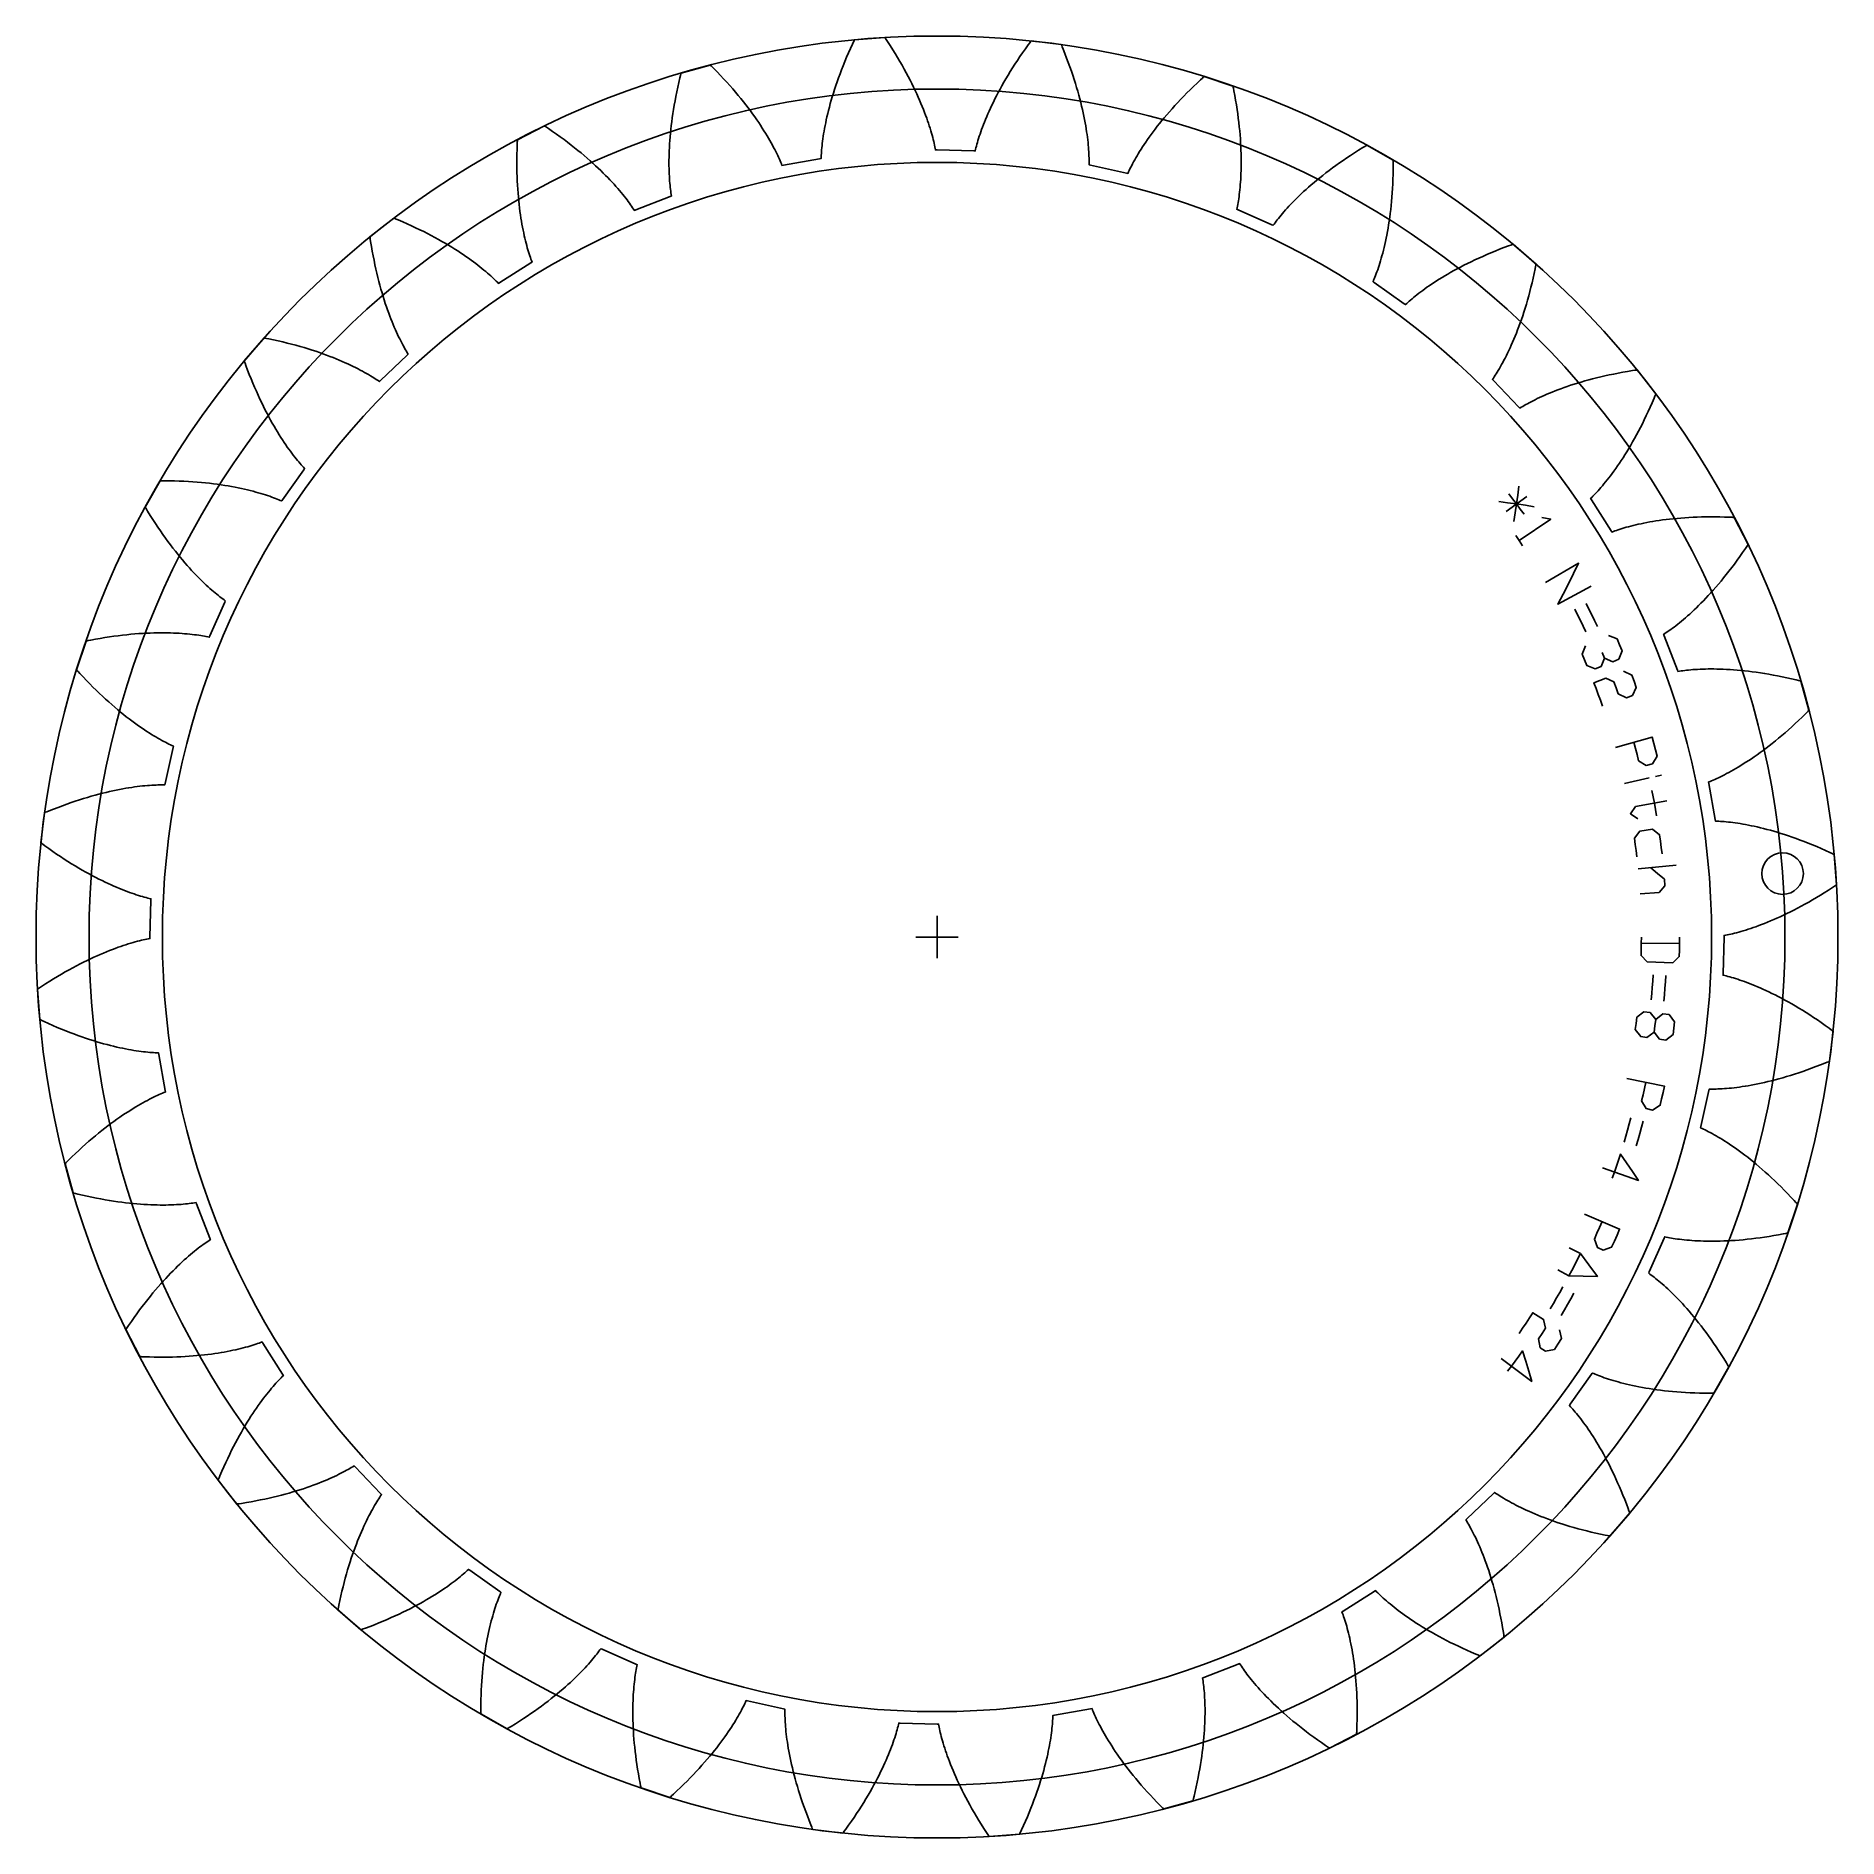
# Model space of a CAD drawing. Extents: x -4.25 to 4.25, y -4.25 to 4.25.
import ezdxf

# ---------------------------------------------------------------- set-up
doc = ezdxf.new("R2010")
doc.units = 0
doc.header["$MEASUREMENT"] = 0
for name, color, linetype in [('gear', 7, 'CONTINUOUS'), ('gear_guides', 5, 'CONTINUOUS'), ('gear_texts', 7, 'CONTINUOUS')]:
    doc.layers.add(name, color=color, linetype=linetype)

msp = doc.modelspace()

# ---------------------------------------------------------------- linework, layer by layer
at = {"layer": 'gear'}
msp.add_lwpolyline([(3.7125, 0), (3.7128, 0.0071), (3.72, 0.0084), (3.7277, 0.0099), (3.7358, 0.0116), (3.7442, 0.0135), (3.7531, 0.0156), (3.7624, 0.0179), (3.7721, 0.0203), (3.7822, 0.023), (3.7926, 0.026), (3.8035, 0.0291), (3.8147, 0.0325), (3.8263, 0.0362), (3.8383, 0.0401), (3.8506, 0.0443), (3.8633, 0.0487), (3.8764, 0.0535), (3.8898, 0.0585), (3.9036, 0.0639), (3.9177, 0.0696), (3.9322, 0.0755), (3.9469, 0.0819), (3.9621, 0.0885), (3.9775, 0.0955), (3.9933, 0.1028), (4.0093, 0.1105), (4.0257, 0.1186), (4.0424, 0.1271), (4.0593, 0.1359), (4.0766, 0.1451), (4.0941, 0.1547), (4.1119, 0.1647), (4.13, 0.1752), (4.1483, 0.186), (4.1669, 0.1973), (4.1857, 0.209), (4.2048, 0.2211), (4.2241, 0.2337), (4.2338, 0.2402), (4.2387, 0.2434), (4.2411, 0.2451), (4.2424, 0.2459), (4.2427, 0.2461), (4.2428, 0.2462), (4.2429, 0.2462), (4.2321, 0.3892), (4.2321, 0.3892), (4.2319, 0.3893), (4.2316, 0.3894), (4.2303, 0.3901), (4.2276, 0.3913), (4.2223, 0.3938), (4.2117, 0.3988), (4.1907, 0.4083), (4.1701, 0.4175), (4.1497, 0.4263), (4.1297, 0.4346), (4.1099, 0.4426), (4.0905, 0.4502), (4.0714, 0.4575), (4.0526, 0.4644), (4.0342, 0.4709), (4.0161, 0.4771), (3.9984, 0.483), (3.981, 0.4885), (3.9639, 0.4938), (3.9473, 0.4987), (3.931, 0.5033), (3.915, 0.5076), (3.8995, 0.5116), (3.8843, 0.5154), (3.8695, 0.5189), (3.8551, 0.5221), (3.841, 0.5251), (3.8274, 0.5279), (3.8142, 0.5304), (3.8013, 0.5327), (3.7889, 0.5348), (3.7769, 0.5367), (3.7653, 0.5384), (3.7541, 0.5399), (3.7433, 0.5412), (3.7329, 0.5424), (3.723, 0.5434), (3.7135, 0.5442), (3.7044, 0.545), (3.6957, 0.5455), (3.6875, 0.546), (3.6797, 0.5464), (3.6723, 0.5466), (3.671, 0.5536), (3.6412, 0.7243), (3.64, 0.7312), (3.6469, 0.734), (3.6541, 0.737), (3.6617, 0.7402), (3.6697, 0.7437), (3.678, 0.7475), (3.6866, 0.7515), (3.6956, 0.7558), (3.705, 0.7604), (3.7147, 0.7654), (3.7247, 0.7706), (3.735, 0.7761), (3.7457, 0.7819), (3.7567, 0.7881), (3.768, 0.7946), (3.7796, 0.8015), (3.7915, 0.8087), (3.8036, 0.8163), (3.8161, 0.8242), (3.8288, 0.8325), (3.8419, 0.8412), (3.8551, 0.8503), (3.8687, 0.8598), (3.8824, 0.8696), (3.8965, 0.8799), (3.9107, 0.8906), (3.9252, 0.9017), (3.9399, 0.9132), (3.9548, 0.9252), (3.9699, 0.9376), (3.9853, 0.9505), (4.0008, 0.9638), (4.0165, 0.9775), (4.0323, 0.9917), (4.0483, 1.0064), (4.0645, 1.0216), (4.0809, 1.0372), (4.0973, 1.0533), (4.1056, 1.0615), (4.1098, 1.0657), (4.1118, 1.0678), (4.1129, 1.0688), (4.1131, 1.0691), (4.1133, 1.0692), (4.1133, 1.0693), (4.0749, 1.2073), (4.0749, 1.2074), (4.0747, 1.2074), (4.0743, 1.2075), (4.0729, 1.2079), (4.07, 1.2086), (4.0643, 1.21), (4.053, 1.2128), (4.0306, 1.2181), (4.0085, 1.223), (3.9868, 1.2276), (3.9655, 1.2319), (3.9446, 1.2359), (3.9241, 1.2396), (3.9039, 1.243), (3.8842, 1.2461), (3.8648, 1.2489), (3.8459, 1.2515), (3.8273, 1.2538), (3.8092, 1.2558), (3.7915, 1.2576), (3.7741, 1.2592), (3.7572, 1.2605), (3.7408, 1.2616), (3.7247, 1.2625), (3.7091, 1.2633), (3.6939, 1.2638), (3.6791, 1.2642), (3.6648, 1.2644), (3.6509, 1.2644), (3.6374, 1.2643), (3.6244, 1.2641), (3.6118, 1.2637), (3.5996, 1.2632), (3.5879, 1.2626), (3.5766, 1.2619), (3.5658, 1.2611), (3.5554, 1.2602), (3.5455, 1.2593), (3.536, 1.2582), (3.5269, 1.2572), (3.5183, 1.2561), (3.5101, 1.2549), (3.5024, 1.2538), (3.4951, 1.2526), (3.4925, 1.2591), (3.4299, 1.4207), (3.4274, 1.4273), (3.4336, 1.4314), (3.4401, 1.4357), (3.4469, 1.4404), (3.4541, 1.4453), (3.4615, 1.4507), (3.4692, 1.4563), (3.4772, 1.4623), (3.4854, 1.4686), (3.494, 1.4753), (3.5028, 1.4824), (3.5119, 1.4899), (3.5212, 1.4977), (3.5308, 1.5059), (3.5406, 1.5145), (3.5506, 1.5235), (3.5608, 1.5329), (3.5713, 1.5427), (3.582, 1.5529), (3.5929, 1.5635), (3.6039, 1.5746), (3.6152, 1.5861), (3.6266, 1.598), (3.6382, 1.6104), (3.6499, 1.6232), (3.6618, 1.6364), (3.6739, 1.6502), (3.686, 1.6643), (3.6983, 1.679), (3.7107, 1.6941), (3.7233, 1.7097), (3.7359, 1.7258), (3.7486, 1.7423), (3.7614, 1.7593), (3.7742, 1.7769), (3.7871, 1.7949), (3.8001, 1.8134), (3.8131, 1.8324), (3.8196, 1.8421), (3.8229, 1.847), (3.8245, 1.8494), (3.8253, 1.8507), (3.8255, 1.851), (3.8256, 1.8511), (3.8257, 1.8512), (3.7611, 1.9791), (3.761, 1.9791), (3.7608, 1.9791), (3.7605, 1.9792), (3.759, 1.9792), (3.756, 1.9794), (3.7502, 1.9797), (3.7385, 1.9802), (3.7155, 1.981), (3.6929, 1.9815), (3.6707, 1.9819), (3.649, 1.9819), (3.6277, 1.9817), (3.6068, 1.9813), (3.5864, 1.9807), (3.5664, 1.9799), (3.5469, 1.9789), (3.5278, 1.9777), (3.5092, 1.9763), (3.491, 1.9748), (3.4733, 1.9731), (3.456, 1.9713), (3.4391, 1.9693), (3.4228, 1.9672), (3.4068, 1.9649), (3.3914, 1.9626), (3.3764, 1.9602), (3.3618, 1.9577), (3.3477, 1.955), (3.334, 1.9524), (3.3209, 1.9496), (3.3081, 1.9469), (3.2958, 1.944), (3.284, 1.9412), (3.2726, 1.9383), (3.2617, 1.9354), (3.2513, 1.9325), (3.2412, 1.9296), (3.2317, 1.9267), (3.2225, 1.9239), (3.2139, 1.9211), (3.2056, 1.9183), (3.1978, 1.9156), (3.1905, 1.9129), (3.1836, 1.9104), (3.1797, 1.9163), (3.0868, 2.0626), (3.0831, 2.0686), (3.0884, 2.0737), (3.0939, 2.0792), (3.0997, 2.0851), (3.1057, 2.0914), (3.1119, 2.0981), (3.1184, 2.1051), (3.1251, 2.1126), (3.132, 2.1204), (3.139, 2.1286), (3.1463, 2.1373), (3.1537, 2.1464), (3.1613, 2.1558), (3.1691, 2.1658), (3.1771, 2.1761), (3.1852, 2.1869), (3.1934, 2.1981), (3.2017, 2.2097), (3.2102, 2.2218), (3.2188, 2.2344), (3.2275, 2.2474), (3.2363, 2.2609), (3.2452, 2.2748), (3.2541, 2.2892), (3.2631, 2.304), (3.2722, 2.3194), (3.2813, 2.3352), (3.2905, 2.3515), (3.2997, 2.3682), (3.3089, 2.3855), (3.3182, 2.4032), (3.3274, 2.4214), (3.3366, 2.4401), (3.3459, 2.4593), (3.355, 2.479), (3.3642, 2.4992), (3.3733, 2.5199), (3.3824, 2.5411), (3.3869, 2.5519), (3.3891, 2.5573), (3.3902, 2.56), (3.3908, 2.5614), (3.3909, 2.5617), (3.391, 2.5619), (3.391, 2.562), (3.3027, 2.6748), (3.3026, 2.6748), (3.3025, 2.6748), (3.3021, 2.6748), (3.3006, 2.6745), (3.2977, 2.6741), (3.2919, 2.6732), (3.2804, 2.6715), (3.2576, 2.6678), (3.2353, 2.6639), (3.2135, 2.6599), (3.1922, 2.6557), (3.1714, 2.6514), (3.151, 2.6469), (3.1311, 2.6424), (3.1116, 2.6377), (3.0927, 2.6329), (3.0742, 2.628), (3.0562, 2.623), (3.0387, 2.6179), (3.0216, 2.6128), (3.005, 2.6076), (2.9889, 2.6024), (2.9732, 2.5971), (2.958, 2.5918), (2.9433, 2.5865), (2.9291, 2.5812), (2.9153, 2.5759), (2.902, 2.5706), (2.8891, 2.5653), (2.8767, 2.56), (2.8647, 2.5548), (2.8533, 2.5497), (2.8422, 2.5446), (2.8316, 2.5395), (2.8215, 2.5345), (2.8118, 2.5297), (2.8025, 2.5249), (2.7937, 2.5202), (2.7853, 2.5156), (2.7773, 2.5112), (2.7698, 2.5068), (2.7627, 2.5027), (2.756, 2.4986), (2.7497, 2.4947), (2.7448, 2.4998), (2.6251, 2.6251), (2.6203, 2.6303), (2.6245, 2.6364), (2.6288, 2.6429), (2.6333, 2.6498), (2.638, 2.6571), (2.6428, 2.6649), (2.6478, 2.673), (2.6529, 2.6816), (2.6581, 2.6907), (2.6634, 2.7001), (2.6689, 2.71), (2.6744, 2.7204), (2.68, 2.7312), (2.6857, 2.7424), (2.6915, 2.7541), (2.6973, 2.7662), (2.7032, 2.7788), (2.7091, 2.7919), (2.7151, 2.8054), (2.721, 2.8194), (2.727, 2.8339), (2.733, 2.8488), (2.739, 2.8642), (2.745, 2.88), (2.7509, 2.8964), (2.7569, 2.9132), (2.7627, 2.9305), (2.7685, 2.9482), (2.7743, 2.9665), (2.78, 2.9852), (2.7856, 3.0044), (2.7911, 3.024), (2.7965, 3.0442), (2.8018, 3.0648), (2.8069, 3.0859), (2.812, 3.1075), (2.8169, 3.1296), (2.8216, 3.1521), (2.8239, 3.1636), (2.8251, 3.1693), (2.8256, 3.1722), (2.8259, 3.1737), (2.826, 3.1741), (2.826, 3.1742), (2.826, 3.1743), (2.7174, 3.2678), (2.7174, 3.2678), (2.7172, 3.2677), (2.7168, 3.2676), (2.7154, 3.2671), (2.7127, 3.2661), (2.7071, 3.2641), (2.6961, 3.2601), (2.6746, 3.252), (2.6535, 3.2439), (2.6329, 3.2357), (2.6128, 3.2275), (2.5932, 3.2191), (2.5741, 3.2108), (2.5554, 3.2024), (2.5373, 3.194), (2.5196, 3.1856), (2.5024, 3.1772), (2.4857, 3.1688), (2.4695, 3.1604), (2.4538, 3.1521), (2.4385, 3.1438), (2.4237, 3.1355), (2.4094, 3.1273), (2.3956, 3.1191), (2.3822, 3.111), (2.3692, 3.103), (2.3567, 3.0951), (2.3447, 3.0873), (2.3331, 3.0796), (2.322, 3.0721), (2.3113, 3.0646), (2.301, 3.0573), (2.2912, 3.0501), (2.2818, 3.0431), (2.2728, 3.0363), (2.2642, 3.0296), (2.2561, 3.0231), (2.2483, 3.0168), (2.241, 3.0107), (2.2341, 3.0047), (2.2275, 2.999), (2.2214, 2.9935), (2.2156, 2.9883), (2.2102, 2.9832), (2.2043, 2.9872), (2.0626, 3.0868), (2.0568, 3.091), (2.0597, 3.0977), (2.0627, 3.105), (2.0658, 3.1126), (2.0689, 3.1207), (2.0722, 3.1293), (2.0754, 3.1382), (2.0788, 3.1477), (2.0821, 3.1575), (2.0855, 3.1679), (2.0889, 3.1786), (2.0923, 3.1899), (2.0957, 3.2015), (2.0991, 3.2137), (2.1025, 3.2263), (2.1058, 3.2393), (2.1091, 3.2528), (2.1124, 3.2668), (2.1156, 3.2812), (2.1187, 3.2961), (2.1218, 3.3114), (2.1247, 3.3272), (2.1276, 3.3435), (2.1304, 3.3602), (2.133, 3.3774), (2.1355, 3.395), (2.1379, 3.4131), (2.1402, 3.4317), (2.1423, 3.4507), (2.1442, 3.4702), (2.1459, 3.4901), (2.1475, 3.5105), (2.1489, 3.5313), (2.15, 3.5525), (2.151, 3.5742), (2.1517, 3.5964), (2.1522, 3.619), (2.1525, 3.642), (2.1525, 3.6537), (2.1525, 3.6596), (2.1525, 3.6625), (2.1525, 3.664), (2.1525, 3.6644), (2.1525, 3.6646), (2.1525, 3.6646), (2.0277, 3.7351), (2.0276, 3.7351), (2.0275, 3.735), (2.0272, 3.7348), (2.0259, 3.7341), (2.0234, 3.7325), (2.0183, 3.7295), (2.0083, 3.7235), (1.9887, 3.7113), (1.9696, 3.6993), (1.951, 3.6872), (1.9329, 3.6752), (1.9153, 3.6632), (1.8982, 3.6513), (1.8816, 3.6394), (1.8654, 3.6277), (1.8497, 3.616), (1.8345, 3.6044), (1.8198, 3.5929), (1.8055, 3.5815), (1.7917, 3.5702), (1.7784, 3.5591), (1.7655, 3.5481), (1.753, 3.5372), (1.741, 3.5265), (1.7294, 3.516), (1.7183, 3.5056), (1.7076, 3.4954), (1.6973, 3.4854), (1.6875, 3.4756), (1.678, 3.466), (1.669, 3.4566), (1.6603, 3.4475), (1.6521, 3.4385), (1.6442, 3.4298), (1.6368, 3.4213), (1.6297, 3.4131), (1.623, 3.4051), (1.6166, 3.3974), (1.6106, 3.39), (1.6049, 3.3828), (1.5996, 3.376), (1.5947, 3.3694), (1.59, 3.3631), (1.5857, 3.3571), (1.5792, 3.3599), (1.4207, 3.4299), (1.4143, 3.4328), (1.4158, 3.4401), (1.4173, 3.4477), (1.4189, 3.4558), (1.4204, 3.4644), (1.4219, 3.4734), (1.4233, 3.4828), (1.4247, 3.4927), (1.4261, 3.5031), (1.4274, 3.5139), (1.4286, 3.5251), (1.4298, 3.5368), (1.4308, 3.5489), (1.4318, 3.5614), (1.4327, 3.5744), (1.4334, 3.5879), (1.434, 3.6018), (1.4345, 3.6161), (1.4348, 3.6309), (1.435, 3.6461), (1.435, 3.6617), (1.4348, 3.6778), (1.4344, 3.6943), (1.4339, 3.7113), (1.4331, 3.7286), (1.4322, 3.7464), (1.431, 3.7646), (1.4296, 3.7833), (1.4279, 3.8023), (1.426, 3.8218), (1.4238, 3.8417), (1.4214, 3.862), (1.4186, 3.8826), (1.4156, 3.9037), (1.4123, 3.9252), (1.4087, 3.9471), (1.4048, 3.9693), (1.4006, 3.992), (1.3983, 4.0034), (1.3972, 4.0092), (1.3966, 4.0121), (1.3963, 4.0135), (1.3962, 4.0139), (1.3962, 4.0141), (1.3962, 4.0141), (1.26, 4.0589), (1.26, 4.0589), (1.2599, 4.0588), (1.2596, 4.0585), (1.2585, 4.0575), (1.2563, 4.0556), (1.2519, 4.0516), (1.2433, 4.0437), (1.2265, 4.028), (1.2101, 4.0124), (1.1942, 3.997), (1.1788, 3.9816), (1.1639, 3.9665), (1.1494, 3.9514), (1.1354, 3.9366), (1.1218, 3.9219), (1.1087, 3.9073), (1.0961, 3.893), (1.0839, 3.8789), (1.0721, 3.8649), (1.0608, 3.8512), (1.0498, 3.8376), (1.0393, 3.8243), (1.0293, 3.8113), (1.0196, 3.7984), (1.0103, 3.7858), (1.0014, 3.7735), (0.9929, 3.7614), (0.9847, 3.7496), (0.977, 3.7381), (0.9696, 3.7268), (0.9626, 3.7158), (0.9559, 3.7051), (0.9495, 3.6948), (0.9435, 3.6847), (0.9379, 3.6749), (0.9325, 3.6655), (0.9275, 3.6563), (0.9227, 3.6475), (0.9183, 3.6391), (0.9141, 3.631), (0.9103, 3.6232), (0.9067, 3.6157), (0.9034, 3.6087), (0.9003, 3.602), (0.8934, 3.6034), (0.7243, 3.6412), (0.7174, 3.6428), (0.7175, 3.6502), (0.7175, 3.658), (0.7174, 3.6662), (0.7172, 3.6749), (0.7169, 3.684), (0.7165, 3.6936), (0.716, 3.7036), (0.7153, 3.714), (0.7144, 3.7248), (0.7135, 3.7361), (0.7123, 3.7477), (0.711, 3.7598), (0.7095, 3.7723), (0.7078, 3.7853), (0.7059, 3.7986), (0.7038, 3.8123), (0.7014, 3.8265), (0.6989, 3.841), (0.6961, 3.856), (0.693, 3.8713), (0.6897, 3.8871), (0.6862, 3.9032), (0.6823, 3.9197), (0.6782, 3.9366), (0.6738, 3.9539), (0.669, 3.9715), (0.664, 3.9895), (0.6587, 4.0078), (0.653, 4.0266), (0.647, 4.0456), (0.6406, 4.065), (0.6339, 4.0848), (0.6269, 4.1049), (0.6194, 4.1253), (0.6116, 4.1461), (0.6034, 4.1671), (0.5949, 4.1885), (0.5904, 4.1993), (0.5882, 4.2047), (0.587, 4.2075), (0.5865, 4.2088), (0.5863, 4.2092), (0.5862, 4.2093), (0.5862, 4.2094), (0.444, 4.2267), (0.4439, 4.2267), (0.4438, 4.2266), (0.4436, 4.2263), (0.4427, 4.2251), (0.441, 4.2227), (0.4375, 4.218), (0.4305, 4.2086), (0.4171, 4.1899), (0.4041, 4.1714), (0.3915, 4.1531), (0.3794, 4.1351), (0.3677, 4.1173), (0.3564, 4.0997), (0.3456, 4.0824), (0.3352, 4.0654), (0.3252, 4.0486), (0.3155, 4.032), (0.3063, 4.0158), (0.2975, 3.9998), (0.2891, 3.9841), (0.281, 3.9687), (0.2733, 3.9536), (0.2659, 3.9388), (0.2589, 3.9243), (0.2523, 3.9102), (0.246, 3.8963), (0.24, 3.8828), (0.2343, 3.8697), (0.229, 3.8568), (0.2239, 3.8444), (0.2191, 3.8322), (0.2147, 3.8204), (0.2105, 3.809), (0.2066, 3.798), (0.2029, 3.7873), (0.1995, 3.777), (0.1963, 3.767), (0.1934, 3.7575), (0.1907, 3.7483), (0.1882, 3.7395), (0.1859, 3.7311), (0.1839, 3.7232), (0.182, 3.7156), (0.1803, 3.7084), (0.1732, 3.7085), (0, 3.7125), (-0.0071, 3.7128), (-0.0084, 3.72), (-0.0099, 3.7277), (-0.0116, 3.7358), (-0.0135, 3.7442), (-0.0156, 3.7531), (-0.0179, 3.7624), (-0.0203, 3.7721), (-0.023, 3.7822), (-0.026, 3.7926), (-0.0291, 3.8035), (-0.0325, 3.8147), (-0.0362, 3.8263), (-0.0401, 3.8383), (-0.0443, 3.8506), (-0.0487, 3.8633), (-0.0535, 3.8764), (-0.0585, 3.8898), (-0.0639, 3.9036), (-0.0696, 3.9177), (-0.0755, 3.9322), (-0.0819, 3.9469), (-0.0885, 3.9621), (-0.0955, 3.9775), (-0.1028, 3.9933), (-0.1105, 4.0093), (-0.1186, 4.0257), (-0.1271, 4.0424), (-0.1359, 4.0593), (-0.1451, 4.0766), (-0.1547, 4.0941), (-0.1647, 4.1119), (-0.1752, 4.13), (-0.186, 4.1483), (-0.1973, 4.1669), (-0.209, 4.1857), (-0.2211, 4.2048), (-0.2337, 4.2241), (-0.2402, 4.2338), (-0.2434, 4.2387), (-0.2451, 4.2411), (-0.2459, 4.2424), (-0.2461, 4.2427), (-0.2462, 4.2428), (-0.2462, 4.2429), (-0.3892, 4.2321), (-0.3892, 4.2321), (-0.3893, 4.2319), (-0.3894, 4.2316), (-0.3901, 4.2303), (-0.3913, 4.2276), (-0.3938, 4.2223), (-0.3988, 4.2117), (-0.4083, 4.1907), (-0.4175, 4.1701), (-0.4263, 4.1497), (-0.4346, 4.1297), (-0.4426, 4.1099), (-0.4502, 4.0905), (-0.4575, 4.0714), (-0.4644, 4.0526), (-0.4709, 4.0342), (-0.4771, 4.0161), (-0.483, 3.9984), (-0.4885, 3.981), (-0.4938, 3.9639), (-0.4987, 3.9473), (-0.5033, 3.931), (-0.5076, 3.915), (-0.5116, 3.8995), (-0.5154, 3.8843), (-0.5189, 3.8695), (-0.5221, 3.8551), (-0.5251, 3.841), (-0.5279, 3.8274), (-0.5304, 3.8142), (-0.5327, 3.8013), (-0.5348, 3.7889), (-0.5367, 3.7769), (-0.5384, 3.7653), (-0.5399, 3.7541), (-0.5412, 3.7433), (-0.5424, 3.7329), (-0.5434, 3.723), (-0.5442, 3.7135), (-0.545, 3.7044), (-0.5455, 3.6957), (-0.546, 3.6875), (-0.5464, 3.6797), (-0.5466, 3.6723), (-0.5536, 3.671), (-0.7243, 3.6412), (-0.7312, 3.64), (-0.734, 3.6469), (-0.737, 3.6541), (-0.7402, 3.6617), (-0.7437, 3.6697), (-0.7475, 3.678), (-0.7515, 3.6866), (-0.7558, 3.6956), (-0.7604, 3.705), (-0.7654, 3.7147), (-0.7706, 3.7247), (-0.7761, 3.735), (-0.7819, 3.7457), (-0.7881, 3.7567), (-0.7946, 3.768), (-0.8015, 3.7796), (-0.8087, 3.7915), (-0.8163, 3.8036), (-0.8242, 3.8161), (-0.8325, 3.8288), (-0.8412, 3.8419), (-0.8503, 3.8551), (-0.8598, 3.8687), (-0.8696, 3.8824), (-0.8799, 3.8965), (-0.8906, 3.9107), (-0.9017, 3.9252), (-0.9132, 3.9399), (-0.9252, 3.9548), (-0.9376, 3.9699), (-0.9505, 3.9853), (-0.9638, 4.0008), (-0.9775, 4.0165), (-0.9917, 4.0323), (-1.0064, 4.0483), (-1.0216, 4.0645), (-1.0372, 4.0809), (-1.0533, 4.0973), (-1.0615, 4.1056), (-1.0657, 4.1098), (-1.0678, 4.1118), (-1.0688, 4.1129), (-1.0691, 4.1131), (-1.0692, 4.1133), (-1.0693, 4.1133), (-1.2073, 4.0749), (-1.2074, 4.0749), (-1.2074, 4.0747), (-1.2075, 4.0743), (-1.2079, 4.0729), (-1.2086, 4.07), (-1.21, 4.0643), (-1.2128, 4.053), (-1.2181, 4.0306), (-1.223, 4.0085), (-1.2276, 3.9868), (-1.2319, 3.9655), (-1.2359, 3.9446), (-1.2396, 3.9241), (-1.243, 3.9039), (-1.2461, 3.8842), (-1.2489, 3.8648), (-1.2515, 3.8459), (-1.2538, 3.8273), (-1.2558, 3.8092), (-1.2576, 3.7915), (-1.2592, 3.7741), (-1.2605, 3.7572), (-1.2616, 3.7408), (-1.2625, 3.7247), (-1.2633, 3.7091), (-1.2638, 3.6939), (-1.2642, 3.6791), (-1.2644, 3.6648), (-1.2644, 3.6509), (-1.2643, 3.6374), (-1.2641, 3.6244), (-1.2637, 3.6118), (-1.2632, 3.5996), (-1.2626, 3.5879), (-1.2619, 3.5766), (-1.2611, 3.5658), (-1.2602, 3.5554), (-1.2593, 3.5455), (-1.2582, 3.536), (-1.2572, 3.5269), (-1.2561, 3.5183), (-1.2549, 3.5101), (-1.2538, 3.5024), (-1.2526, 3.4951), (-1.2591, 3.4925), (-1.4207, 3.4299), (-1.4273, 3.4274), (-1.4314, 3.4336), (-1.4357, 3.4401), (-1.4404, 3.4469), (-1.4453, 3.4541), (-1.4507, 3.4615), (-1.4563, 3.4692), (-1.4623, 3.4772), (-1.4686, 3.4854), (-1.4753, 3.494), (-1.4824, 3.5028), (-1.4899, 3.5119), (-1.4977, 3.5212), (-1.5059, 3.5308), (-1.5145, 3.5406), (-1.5235, 3.5506), (-1.5329, 3.5608), (-1.5427, 3.5713), (-1.5529, 3.582), (-1.5635, 3.5929), (-1.5746, 3.6039), (-1.5861, 3.6152), (-1.598, 3.6266), (-1.6104, 3.6382), (-1.6232, 3.6499), (-1.6364, 3.6618), (-1.6502, 3.6739), (-1.6643, 3.686), (-1.679, 3.6983), (-1.6941, 3.7107), (-1.7097, 3.7233), (-1.7258, 3.7359), (-1.7423, 3.7486), (-1.7593, 3.7614), (-1.7769, 3.7742), (-1.7949, 3.7871), (-1.8134, 3.8001), (-1.8324, 3.8131), (-1.8421, 3.8196), (-1.847, 3.8229), (-1.8494, 3.8245), (-1.8507, 3.8253), (-1.851, 3.8255), (-1.8511, 3.8256), (-1.8512, 3.8257), (-1.9791, 3.7611), (-1.9791, 3.761), (-1.9791, 3.7608), (-1.9792, 3.7605), (-1.9792, 3.759), (-1.9794, 3.756), (-1.9797, 3.7502), (-1.9802, 3.7385), (-1.981, 3.7155), (-1.9815, 3.6929), (-1.9819, 3.6707), (-1.9819, 3.649), (-1.9817, 3.6277), (-1.9813, 3.6068), (-1.9807, 3.5864), (-1.9799, 3.5664), (-1.9789, 3.5469), (-1.9777, 3.5278), (-1.9763, 3.5092), (-1.9748, 3.491), (-1.9731, 3.4733), (-1.9713, 3.456), (-1.9693, 3.4391), (-1.9672, 3.4228), (-1.9649, 3.4068), (-1.9626, 3.3914), (-1.9602, 3.3764), (-1.9577, 3.3618), (-1.955, 3.3477), (-1.9524, 3.334), (-1.9496, 3.3209), (-1.9469, 3.3081), (-1.944, 3.2958), (-1.9412, 3.284), (-1.9383, 3.2726), (-1.9354, 3.2617), (-1.9325, 3.2513), (-1.9296, 3.2412), (-1.9267, 3.2317), (-1.9239, 3.2225), (-1.9211, 3.2139), (-1.9183, 3.2056), (-1.9156, 3.1978), (-1.9129, 3.1905), (-1.9104, 3.1836), (-1.9163, 3.1797), (-2.0626, 3.0868), (-2.0686, 3.0831), (-2.0737, 3.0884), (-2.0792, 3.0939), (-2.0851, 3.0997), (-2.0914, 3.1057), (-2.0981, 3.1119), (-2.1051, 3.1184), (-2.1126, 3.1251), (-2.1204, 3.132), (-2.1286, 3.139), (-2.1373, 3.1463), (-2.1464, 3.1537), (-2.1558, 3.1613), (-2.1658, 3.1691), (-2.1761, 3.1771), (-2.1869, 3.1852), (-2.1981, 3.1934), (-2.2097, 3.2017), (-2.2218, 3.2102), (-2.2344, 3.2188), (-2.2474, 3.2275), (-2.2609, 3.2363), (-2.2748, 3.2452), (-2.2892, 3.2541), (-2.304, 3.2631), (-2.3194, 3.2722), (-2.3352, 3.2813), (-2.3515, 3.2905), (-2.3682, 3.2997), (-2.3855, 3.3089), (-2.4032, 3.3182), (-2.4214, 3.3274), (-2.4401, 3.3366), (-2.4593, 3.3459), (-2.479, 3.355), (-2.4992, 3.3642), (-2.5199, 3.3733), (-2.5411, 3.3824), (-2.5519, 3.3869), (-2.5573, 3.3891), (-2.56, 3.3902), (-2.5614, 3.3908), (-2.5617, 3.3909), (-2.5619, 3.391), (-2.562, 3.391), (-2.6748, 3.3027), (-2.6748, 3.3026), (-2.6748, 3.3025), (-2.6748, 3.3021), (-2.6745, 3.3006), (-2.6741, 3.2977), (-2.6732, 3.2919), (-2.6715, 3.2804), (-2.6678, 3.2576), (-2.6639, 3.2353), (-2.6599, 3.2135), (-2.6557, 3.1922), (-2.6514, 3.1714), (-2.6469, 3.151), (-2.6424, 3.1311), (-2.6377, 3.1116), (-2.6329, 3.0927), (-2.628, 3.0742), (-2.623, 3.0562), (-2.6179, 3.0387), (-2.6128, 3.0216), (-2.6076, 3.005), (-2.6024, 2.9889), (-2.5971, 2.9732), (-2.5918, 2.958), (-2.5865, 2.9433), (-2.5812, 2.9291), (-2.5759, 2.9153), (-2.5706, 2.902), (-2.5653, 2.8891), (-2.56, 2.8767), (-2.5548, 2.8647), (-2.5497, 2.8533), (-2.5446, 2.8422), (-2.5395, 2.8316), (-2.5345, 2.8215), (-2.5297, 2.8118), (-2.5249, 2.8025), (-2.5202, 2.7937), (-2.5156, 2.7853), (-2.5112, 2.7773), (-2.5068, 2.7698), (-2.5027, 2.7627), (-2.4986, 2.756), (-2.4947, 2.7497), (-2.4998, 2.7448), (-2.6251, 2.6251), (-2.6303, 2.6203), (-2.6364, 2.6245), (-2.6429, 2.6288), (-2.6498, 2.6333), (-2.6571, 2.638), (-2.6649, 2.6428), (-2.673, 2.6478), (-2.6816, 2.6529), (-2.6907, 2.6581), (-2.7001, 2.6634), (-2.71, 2.6689), (-2.7204, 2.6744), (-2.7312, 2.68), (-2.7424, 2.6857), (-2.7541, 2.6915), (-2.7662, 2.6973), (-2.7788, 2.7032), (-2.7919, 2.7091), (-2.8054, 2.7151), (-2.8194, 2.721), (-2.8339, 2.727), (-2.8488, 2.733), (-2.8642, 2.739), (-2.88, 2.745), (-2.8964, 2.7509), (-2.9132, 2.7569), (-2.9305, 2.7627), (-2.9482, 2.7685), (-2.9665, 2.7743), (-2.9852, 2.78), (-3.0044, 2.7856), (-3.024, 2.7911), (-3.0442, 2.7965), (-3.0648, 2.8018), (-3.0859, 2.8069), (-3.1075, 2.812), (-3.1296, 2.8169), (-3.1521, 2.8216), (-3.1636, 2.8239), (-3.1693, 2.8251), (-3.1722, 2.8256), (-3.1737, 2.8259), (-3.1741, 2.826), (-3.1742, 2.826), (-3.1743, 2.826), (-3.2678, 2.7174), (-3.2678, 2.7174), (-3.2677, 2.7172), (-3.2676, 2.7168), (-3.2671, 2.7154), (-3.2661, 2.7127), (-3.2641, 2.7071), (-3.2601, 2.6961), (-3.252, 2.6746), (-3.2439, 2.6535), (-3.2357, 2.6329), (-3.2275, 2.6128), (-3.2191, 2.5932), (-3.2108, 2.5741), (-3.2024, 2.5554), (-3.194, 2.5373), (-3.1856, 2.5196), (-3.1772, 2.5024), (-3.1688, 2.4857), (-3.1604, 2.4695), (-3.1521, 2.4538), (-3.1438, 2.4385), (-3.1355, 2.4237), (-3.1273, 2.4094), (-3.1191, 2.3956), (-3.111, 2.3822), (-3.103, 2.3692), (-3.0951, 2.3567), (-3.0873, 2.3447), (-3.0796, 2.3331), (-3.0721, 2.322), (-3.0646, 2.3113), (-3.0573, 2.301), (-3.0501, 2.2912), (-3.0431, 2.2818), (-3.0363, 2.2728), (-3.0296, 2.2642), (-3.0231, 2.2561), (-3.0168, 2.2483), (-3.0107, 2.241), (-3.0047, 2.2341), (-2.999, 2.2275), (-2.9935, 2.2214), (-2.9883, 2.2156), (-2.9832, 2.2102), (-2.9872, 2.2043), (-3.0868, 2.0626), (-3.091, 2.0568), (-3.0977, 2.0597), (-3.105, 2.0627), (-3.1126, 2.0658), (-3.1207, 2.0689), (-3.1293, 2.0722), (-3.1382, 2.0754), (-3.1477, 2.0788), (-3.1575, 2.0821), (-3.1679, 2.0855), (-3.1786, 2.0889), (-3.1899, 2.0923), (-3.2015, 2.0957), (-3.2137, 2.0991), (-3.2263, 2.1025), (-3.2393, 2.1058), (-3.2528, 2.1091), (-3.2668, 2.1124), (-3.2812, 2.1156), (-3.2961, 2.1187), (-3.3114, 2.1218), (-3.3272, 2.1247), (-3.3435, 2.1276), (-3.3602, 2.1304), (-3.3774, 2.133), (-3.395, 2.1355), (-3.4131, 2.1379), (-3.4317, 2.1402), (-3.4507, 2.1423), (-3.4702, 2.1442), (-3.4901, 2.1459), (-3.5105, 2.1475), (-3.5313, 2.1489), (-3.5525, 2.15), (-3.5742, 2.151), (-3.5964, 2.1517), (-3.619, 2.1522), (-3.642, 2.1525), (-3.6537, 2.1525), (-3.6596, 2.1525), (-3.6625, 2.1525), (-3.664, 2.1525), (-3.6644, 2.1525), (-3.6646, 2.1525), (-3.6646, 2.1525), (-3.7351, 2.0277), (-3.7351, 2.0276), (-3.735, 2.0275), (-3.7348, 2.0272), (-3.7341, 2.0259), (-3.7325, 2.0234), (-3.7295, 2.0183), (-3.7235, 2.0083), (-3.7113, 1.9887), (-3.6993, 1.9696), (-3.6872, 1.951), (-3.6752, 1.9329), (-3.6632, 1.9153), (-3.6513, 1.8982), (-3.6394, 1.8816), (-3.6277, 1.8654), (-3.616, 1.8497), (-3.6044, 1.8345), (-3.5929, 1.8198), (-3.5815, 1.8055), (-3.5702, 1.7917), (-3.5591, 1.7784), (-3.5481, 1.7655), (-3.5372, 1.753), (-3.5265, 1.741), (-3.516, 1.7294), (-3.5056, 1.7183), (-3.4954, 1.7076), (-3.4854, 1.6973), (-3.4756, 1.6875), (-3.466, 1.678), (-3.4566, 1.669), (-3.4475, 1.6603), (-3.4385, 1.6521), (-3.4298, 1.6442), (-3.4213, 1.6368), (-3.4131, 1.6297), (-3.4051, 1.623), (-3.3974, 1.6166), (-3.39, 1.6106), (-3.3828, 1.6049), (-3.376, 1.5996), (-3.3694, 1.5947), (-3.3631, 1.59), (-3.3571, 1.5857), (-3.3599, 1.5792), (-3.4299, 1.4207), (-3.4328, 1.4143), (-3.4401, 1.4158), (-3.4477, 1.4173), (-3.4558, 1.4189), (-3.4644, 1.4204), (-3.4734, 1.4219), (-3.4828, 1.4233), (-3.4927, 1.4247), (-3.5031, 1.4261), (-3.5139, 1.4274), (-3.5251, 1.4286), (-3.5368, 1.4298), (-3.5489, 1.4308), (-3.5614, 1.4318), (-3.5744, 1.4327), (-3.5879, 1.4334), (-3.6018, 1.434), (-3.6161, 1.4345), (-3.6309, 1.4348), (-3.6461, 1.435), (-3.6617, 1.435), (-3.6778, 1.4348), (-3.6943, 1.4344), (-3.7113, 1.4339), (-3.7286, 1.4331), (-3.7464, 1.4322), (-3.7646, 1.431), (-3.7833, 1.4296), (-3.8023, 1.4279), (-3.8218, 1.426), (-3.8417, 1.4238), (-3.862, 1.4214), (-3.8826, 1.4186), (-3.9037, 1.4156), (-3.9252, 1.4123), (-3.9471, 1.4087), (-3.9693, 1.4048), (-3.992, 1.4006), (-4.0034, 1.3983), (-4.0092, 1.3972), (-4.0121, 1.3966), (-4.0135, 1.3963), (-4.0139, 1.3962), (-4.0141, 1.3962), (-4.0141, 1.3962), (-4.0589, 1.26), (-4.0589, 1.26), (-4.0588, 1.2599), (-4.0585, 1.2596), (-4.0575, 1.2585), (-4.0556, 1.2563), (-4.0516, 1.2519), (-4.0437, 1.2433), (-4.028, 1.2265), (-4.0124, 1.2101), (-3.997, 1.1942), (-3.9816, 1.1788), (-3.9665, 1.1639), (-3.9514, 1.1494), (-3.9366, 1.1354), (-3.9219, 1.1218), (-3.9073, 1.1087), (-3.893, 1.0961), (-3.8789, 1.0839), (-3.8649, 1.0721), (-3.8512, 1.0608), (-3.8376, 1.0498), (-3.8243, 1.0393), (-3.8113, 1.0293), (-3.7984, 1.0196), (-3.7858, 1.0103), (-3.7735, 1.0014), (-3.7614, 0.9929), (-3.7496, 0.9847), (-3.7381, 0.977), (-3.7268, 0.9696), (-3.7158, 0.9626), (-3.7051, 0.9559), (-3.6948, 0.9495), (-3.6847, 0.9435), (-3.6749, 0.9379), (-3.6655, 0.9325), (-3.6563, 0.9275), (-3.6475, 0.9227), (-3.6391, 0.9183), (-3.631, 0.9141), (-3.6232, 0.9103), (-3.6157, 0.9067), (-3.6087, 0.9034), (-3.602, 0.9003), (-3.6034, 0.8934), (-3.6412, 0.7243), (-3.6428, 0.7174), (-3.6502, 0.7175), (-3.658, 0.7175), (-3.6662, 0.7174), (-3.6749, 0.7172), (-3.684, 0.7169), (-3.6936, 0.7165), (-3.7036, 0.716), (-3.714, 0.7153), (-3.7248, 0.7144), (-3.7361, 0.7135), (-3.7477, 0.7123), (-3.7598, 0.711), (-3.7723, 0.7095), (-3.7853, 0.7078), (-3.7986, 0.7059), (-3.8123, 0.7038), (-3.8265, 0.7014), (-3.841, 0.6989), (-3.856, 0.6961), (-3.8713, 0.693), (-3.8871, 0.6897), (-3.9032, 0.6862), (-3.9197, 0.6823), (-3.9366, 0.6782), (-3.9539, 0.6738), (-3.9715, 0.669), (-3.9895, 0.664), (-4.0078, 0.6587), (-4.0266, 0.653), (-4.0456, 0.647), (-4.065, 0.6406), (-4.0848, 0.6339), (-4.1049, 0.6269), (-4.1253, 0.6194), (-4.1461, 0.6116), (-4.1671, 0.6034), (-4.1885, 0.5949), (-4.1993, 0.5904), (-4.2047, 0.5882), (-4.2075, 0.587), (-4.2088, 0.5865), (-4.2092, 0.5863), (-4.2093, 0.5862), (-4.2094, 0.5862), (-4.2267, 0.444), (-4.2267, 0.4439), (-4.2266, 0.4438), (-4.2263, 0.4436), (-4.2251, 0.4427), (-4.2227, 0.441), (-4.218, 0.4375), (-4.2086, 0.4305), (-4.1899, 0.4171), (-4.1714, 0.4041), (-4.1531, 0.3915), (-4.1351, 0.3794), (-4.1173, 0.3677), (-4.0997, 0.3564), (-4.0824, 0.3456), (-4.0654, 0.3352), (-4.0486, 0.3252), (-4.032, 0.3155), (-4.0158, 0.3063), (-3.9998, 0.2975), (-3.9841, 0.2891), (-3.9687, 0.281), (-3.9536, 0.2733), (-3.9388, 0.2659), (-3.9243, 0.2589), (-3.9102, 0.2523), (-3.8963, 0.246), (-3.8828, 0.24), (-3.8697, 0.2343), (-3.8568, 0.229), (-3.8444, 0.2239), (-3.8322, 0.2191), (-3.8204, 0.2147), (-3.809, 0.2105), (-3.798, 0.2066), (-3.7873, 0.2029), (-3.777, 0.1995), (-3.767, 0.1963), (-3.7575, 0.1934), (-3.7483, 0.1907), (-3.7395, 0.1882), (-3.7311, 0.1859), (-3.7232, 0.1839), (-3.7156, 0.182), (-3.7084, 0.1803), (-3.7085, 0.1732), (-3.7125, 0), (-3.7128, -0.0071), (-3.72, -0.0084), (-3.7277, -0.0099), (-3.7358, -0.0116), (-3.7442, -0.0135), (-3.7531, -0.0156), (-3.7624, -0.0179), (-3.7721, -0.0203), (-3.7822, -0.023), (-3.7926, -0.026), (-3.8035, -0.0291), (-3.8147, -0.0325), (-3.8263, -0.0362), (-3.8383, -0.0401), (-3.8506, -0.0443), (-3.8633, -0.0487), (-3.8764, -0.0535), (-3.8898, -0.0585), (-3.9036, -0.0639), (-3.9177, -0.0696), (-3.9322, -0.0755), (-3.9469, -0.0819), (-3.9621, -0.0885), (-3.9775, -0.0955), (-3.9933, -0.1028), (-4.0093, -0.1105), (-4.0257, -0.1186), (-4.0424, -0.1271), (-4.0593, -0.1359), (-4.0766, -0.1451), (-4.0941, -0.1547), (-4.1119, -0.1647), (-4.13, -0.1752), (-4.1483, -0.186), (-4.1669, -0.1973), (-4.1857, -0.209), (-4.2048, -0.2211), (-4.2241, -0.2337), (-4.2338, -0.2402), (-4.2387, -0.2434), (-4.2411, -0.2451), (-4.2424, -0.2459), (-4.2427, -0.2461), (-4.2428, -0.2462), (-4.2429, -0.2462), (-4.2321, -0.3892), (-4.2321, -0.3892), (-4.2319, -0.3893), (-4.2316, -0.3894), (-4.2303, -0.3901), (-4.2276, -0.3913), (-4.2223, -0.3938), (-4.2117, -0.3988), (-4.1907, -0.4083), (-4.1701, -0.4175), (-4.1497, -0.4263), (-4.1297, -0.4346), (-4.1099, -0.4426), (-4.0905, -0.4502), (-4.0714, -0.4575), (-4.0526, -0.4644), (-4.0342, -0.4709), (-4.0161, -0.4771), (-3.9984, -0.483), (-3.981, -0.4885), (-3.9639, -0.4938), (-3.9473, -0.4987), (-3.931, -0.5033), (-3.915, -0.5076), (-3.8995, -0.5116), (-3.8843, -0.5154), (-3.8695, -0.5189), (-3.8551, -0.5221), (-3.841, -0.5251), (-3.8274, -0.5279), (-3.8142, -0.5304), (-3.8013, -0.5327), (-3.7889, -0.5348), (-3.7769, -0.5367), (-3.7653, -0.5384), (-3.7541, -0.5399), (-3.7433, -0.5412), (-3.7329, -0.5424), (-3.723, -0.5434), (-3.7135, -0.5442), (-3.7044, -0.545), (-3.6957, -0.5455), (-3.6875, -0.546), (-3.6797, -0.5464), (-3.6723, -0.5466), (-3.671, -0.5536), (-3.6412, -0.7243), (-3.64, -0.7312), (-3.6469, -0.734), (-3.6541, -0.737), (-3.6617, -0.7402), (-3.6697, -0.7437), (-3.678, -0.7475), (-3.6866, -0.7515), (-3.6956, -0.7558), (-3.705, -0.7604), (-3.7147, -0.7654), (-3.7247, -0.7706), (-3.735, -0.7761), (-3.7457, -0.7819), (-3.7567, -0.7881), (-3.768, -0.7946), (-3.7796, -0.8015), (-3.7915, -0.8087), (-3.8036, -0.8163), (-3.8161, -0.8242), (-3.8288, -0.8325), (-3.8419, -0.8412), (-3.8551, -0.8503), (-3.8687, -0.8598), (-3.8824, -0.8696), (-3.8965, -0.8799), (-3.9107, -0.8906), (-3.9252, -0.9017), (-3.9399, -0.9132), (-3.9548, -0.9252), (-3.9699, -0.9376), (-3.9853, -0.9505), (-4.0008, -0.9638), (-4.0165, -0.9775), (-4.0323, -0.9917), (-4.0483, -1.0064), (-4.0645, -1.0216), (-4.0809, -1.0372), (-4.0973, -1.0533), (-4.1056, -1.0615), (-4.1098, -1.0657), (-4.1118, -1.0678), (-4.1129, -1.0688), (-4.1131, -1.0691), (-4.1133, -1.0692), (-4.1133, -1.0693), (-4.0749, -1.2073), (-4.0749, -1.2074), (-4.0747, -1.2074), (-4.0743, -1.2075), (-4.0729, -1.2079), (-4.07, -1.2086), (-4.0643, -1.21), (-4.053, -1.2128), (-4.0306, -1.2181), (-4.0085, -1.223), (-3.9868, -1.2276), (-3.9655, -1.2319), (-3.9446, -1.2359), (-3.9241, -1.2396), (-3.9039, -1.243), (-3.8842, -1.2461), (-3.8648, -1.2489), (-3.8459, -1.2515), (-3.8273, -1.2538), (-3.8092, -1.2558), (-3.7915, -1.2576), (-3.7741, -1.2592), (-3.7572, -1.2605), (-3.7408, -1.2616), (-3.7247, -1.2625), (-3.7091, -1.2633), (-3.6939, -1.2638), (-3.6791, -1.2642), (-3.6648, -1.2644), (-3.6509, -1.2644), (-3.6374, -1.2643), (-3.6244, -1.2641), (-3.6118, -1.2637), (-3.5996, -1.2632), (-3.5879, -1.2626), (-3.5766, -1.2619), (-3.5658, -1.2611), (-3.5554, -1.2602), (-3.5455, -1.2593), (-3.536, -1.2582), (-3.5269, -1.2572), (-3.5183, -1.2561), (-3.5101, -1.2549), (-3.5024, -1.2538), (-3.4951, -1.2526), (-3.4925, -1.2591), (-3.4299, -1.4207), (-3.4274, -1.4273), (-3.4336, -1.4314), (-3.4401, -1.4357), (-3.4469, -1.4404), (-3.4541, -1.4453), (-3.4615, -1.4507), (-3.4692, -1.4563), (-3.4772, -1.4623), (-3.4854, -1.4686), (-3.494, -1.4753), (-3.5028, -1.4824), (-3.5119, -1.4899), (-3.5212, -1.4977), (-3.5308, -1.5059), (-3.5406, -1.5145), (-3.5506, -1.5235), (-3.5608, -1.5329), (-3.5713, -1.5427), (-3.582, -1.5529), (-3.5929, -1.5635), (-3.6039, -1.5746), (-3.6152, -1.5861), (-3.6266, -1.598), (-3.6382, -1.6104), (-3.6499, -1.6232), (-3.6618, -1.6364), (-3.6739, -1.6502), (-3.686, -1.6643), (-3.6983, -1.679), (-3.7107, -1.6941), (-3.7233, -1.7097), (-3.7359, -1.7258), (-3.7486, -1.7423), (-3.7614, -1.7593), (-3.7742, -1.7769), (-3.7871, -1.7949), (-3.8001, -1.8134), (-3.8131, -1.8324), (-3.8196, -1.8421), (-3.8229, -1.847), (-3.8245, -1.8494), (-3.8253, -1.8507), (-3.8255, -1.851), (-3.8256, -1.8511), (-3.8257, -1.8512), (-3.7611, -1.9791), (-3.761, -1.9791), (-3.7608, -1.9791), (-3.7605, -1.9792), (-3.759, -1.9792), (-3.756, -1.9794), (-3.7502, -1.9797), (-3.7385, -1.9802), (-3.7155, -1.981), (-3.6929, -1.9815), (-3.6707, -1.9819), (-3.649, -1.9819), (-3.6277, -1.9817), (-3.6068, -1.9813), (-3.5864, -1.9807), (-3.5664, -1.9799), (-3.5469, -1.9789), (-3.5278, -1.9777), (-3.5092, -1.9763), (-3.491, -1.9748), (-3.4733, -1.9731), (-3.456, -1.9713), (-3.4391, -1.9693), (-3.4228, -1.9672), (-3.4068, -1.9649), (-3.3914, -1.9626), (-3.3764, -1.9602), (-3.3618, -1.9577), (-3.3477, -1.955), (-3.334, -1.9524), (-3.3209, -1.9496), (-3.3081, -1.9469), (-3.2958, -1.944), (-3.284, -1.9412), (-3.2726, -1.9383), (-3.2617, -1.9354), (-3.2513, -1.9325), (-3.2412, -1.9296), (-3.2317, -1.9267), (-3.2225, -1.9239), (-3.2139, -1.9211), (-3.2056, -1.9183), (-3.1978, -1.9156), (-3.1905, -1.9129), (-3.1836, -1.9104), (-3.1797, -1.9163), (-3.0868, -2.0626), (-3.0831, -2.0686), (-3.0884, -2.0737), (-3.0939, -2.0792), (-3.0997, -2.0851), (-3.1057, -2.0914), (-3.1119, -2.0981), (-3.1184, -2.1051), (-3.1251, -2.1126), (-3.132, -2.1204), (-3.139, -2.1286), (-3.1463, -2.1373), (-3.1537, -2.1464), (-3.1613, -2.1558), (-3.1691, -2.1658), (-3.1771, -2.1761), (-3.1852, -2.1869), (-3.1934, -2.1981), (-3.2017, -2.2097), (-3.2102, -2.2218), (-3.2188, -2.2344), (-3.2275, -2.2474), (-3.2363, -2.2609), (-3.2452, -2.2748), (-3.2541, -2.2892), (-3.2631, -2.304), (-3.2722, -2.3194), (-3.2813, -2.3352), (-3.2905, -2.3515), (-3.2997, -2.3682), (-3.3089, -2.3855), (-3.3182, -2.4032), (-3.3274, -2.4214), (-3.3366, -2.4401), (-3.3459, -2.4593), (-3.355, -2.479), (-3.3642, -2.4992), (-3.3733, -2.5199), (-3.3824, -2.5411), (-3.3869, -2.5519), (-3.3891, -2.5573), (-3.3902, -2.56), (-3.3908, -2.5614), (-3.3909, -2.5617), (-3.391, -2.5619), (-3.391, -2.562), (-3.3027, -2.6748), (-3.3026, -2.6748), (-3.3025, -2.6748), (-3.3021, -2.6748), (-3.3006, -2.6745), (-3.2977, -2.6741), (-3.2919, -2.6732), (-3.2804, -2.6715), (-3.2576, -2.6678), (-3.2353, -2.6639), (-3.2135, -2.6599), (-3.1922, -2.6557), (-3.1714, -2.6514), (-3.151, -2.6469), (-3.1311, -2.6424), (-3.1116, -2.6377), (-3.0927, -2.6329), (-3.0742, -2.628), (-3.0562, -2.623), (-3.0387, -2.6179), (-3.0216, -2.6128), (-3.005, -2.6076), (-2.9889, -2.6024), (-2.9732, -2.5971), (-2.958, -2.5918), (-2.9433, -2.5865), (-2.9291, -2.5812), (-2.9153, -2.5759), (-2.902, -2.5706), (-2.8891, -2.5653), (-2.8767, -2.56), (-2.8647, -2.5548), (-2.8533, -2.5497), (-2.8422, -2.5446), (-2.8316, -2.5395), (-2.8215, -2.5345), (-2.8118, -2.5297), (-2.8025, -2.5249), (-2.7937, -2.5202), (-2.7853, -2.5156), (-2.7773, -2.5112), (-2.7698, -2.5068), (-2.7627, -2.5027), (-2.756, -2.4986), (-2.7497, -2.4947), (-2.7448, -2.4998), (-2.6251, -2.6251), (-2.6203, -2.6303), (-2.6245, -2.6364), (-2.6288, -2.6429), (-2.6333, -2.6498), (-2.638, -2.6571), (-2.6428, -2.6649), (-2.6478, -2.673), (-2.6529, -2.6816), (-2.6581, -2.6907), (-2.6634, -2.7001), (-2.6689, -2.71), (-2.6744, -2.7204), (-2.68, -2.7312), (-2.6857, -2.7424), (-2.6915, -2.7541), (-2.6973, -2.7662), (-2.7032, -2.7788), (-2.7091, -2.7919), (-2.7151, -2.8054), (-2.721, -2.8194), (-2.727, -2.8339), (-2.733, -2.8488), (-2.739, -2.8642), (-2.745, -2.88), (-2.7509, -2.8964), (-2.7569, -2.9132), (-2.7627, -2.9305), (-2.7685, -2.9482), (-2.7743, -2.9665), (-2.78, -2.9852), (-2.7856, -3.0044), (-2.7911, -3.024), (-2.7965, -3.0442), (-2.8018, -3.0648), (-2.8069, -3.0859), (-2.812, -3.1075), (-2.8169, -3.1296), (-2.8216, -3.1521), (-2.8239, -3.1636), (-2.8251, -3.1693), (-2.8256, -3.1722), (-2.8259, -3.1737), (-2.826, -3.1741), (-2.826, -3.1742), (-2.826, -3.1743), (-2.7174, -3.2678), (-2.7174, -3.2678), (-2.7172, -3.2677), (-2.7168, -3.2676), (-2.7154, -3.2671), (-2.7127, -3.2661), (-2.7071, -3.2641), (-2.6961, -3.2601), (-2.6746, -3.252), (-2.6535, -3.2439), (-2.6329, -3.2357), (-2.6128, -3.2275), (-2.5932, -3.2191), (-2.5741, -3.2108), (-2.5554, -3.2024), (-2.5373, -3.194), (-2.5196, -3.1856), (-2.5024, -3.1772), (-2.4857, -3.1688), (-2.4695, -3.1604), (-2.4538, -3.1521), (-2.4385, -3.1438), (-2.4237, -3.1355), (-2.4094, -3.1273), (-2.3956, -3.1191), (-2.3822, -3.111), (-2.3692, -3.103), (-2.3567, -3.0951), (-2.3447, -3.0873), (-2.3331, -3.0796), (-2.322, -3.0721), (-2.3113, -3.0646), (-2.301, -3.0573), (-2.2912, -3.0501), (-2.2818, -3.0431), (-2.2728, -3.0363), (-2.2642, -3.0296), (-2.2561, -3.0231), (-2.2483, -3.0168), (-2.241, -3.0107), (-2.2341, -3.0047), (-2.2275, -2.999), (-2.2214, -2.9935), (-2.2156, -2.9883), (-2.2102, -2.9832), (-2.2043, -2.9872), (-2.0626, -3.0868), (-2.0568, -3.091), (-2.0597, -3.0977), (-2.0627, -3.105), (-2.0658, -3.1126), (-2.0689, -3.1207), (-2.0722, -3.1293), (-2.0754, -3.1382), (-2.0788, -3.1477), (-2.0821, -3.1575), (-2.0855, -3.1679), (-2.0889, -3.1786), (-2.0923, -3.1899), (-2.0957, -3.2015), (-2.0991, -3.2137), (-2.1025, -3.2263), (-2.1058, -3.2393), (-2.1091, -3.2528), (-2.1124, -3.2668), (-2.1156, -3.2812), (-2.1187, -3.2961), (-2.1218, -3.3114), (-2.1247, -3.3272), (-2.1276, -3.3435), (-2.1304, -3.3602), (-2.133, -3.3774), (-2.1355, -3.395), (-2.1379, -3.4131), (-2.1402, -3.4317), (-2.1423, -3.4507), (-2.1442, -3.4702), (-2.1459, -3.4901), (-2.1475, -3.5105), (-2.1489, -3.5313), (-2.15, -3.5525), (-2.151, -3.5742), (-2.1517, -3.5964), (-2.1522, -3.619), (-2.1525, -3.642), (-2.1525, -3.6537), (-2.1525, -3.6596), (-2.1525, -3.6625), (-2.1525, -3.664), (-2.1525, -3.6644), (-2.1525, -3.6646), (-2.1525, -3.6646), (-2.0277, -3.7351), (-2.0276, -3.7351), (-2.0275, -3.735), (-2.0272, -3.7348), (-2.0259, -3.7341), (-2.0234, -3.7325), (-2.0183, -3.7295), (-2.0083, -3.7235), (-1.9887, -3.7113), (-1.9696, -3.6993), (-1.951, -3.6872), (-1.9329, -3.6752), (-1.9153, -3.6632), (-1.8982, -3.6513), (-1.8816, -3.6394), (-1.8654, -3.6277), (-1.8497, -3.616), (-1.8345, -3.6044), (-1.8198, -3.5929), (-1.8055, -3.5815), (-1.7917, -3.5702), (-1.7784, -3.5591), (-1.7655, -3.5481), (-1.753, -3.5372), (-1.741, -3.5265), (-1.7294, -3.516), (-1.7183, -3.5056), (-1.7076, -3.4954), (-1.6973, -3.4854), (-1.6875, -3.4756), (-1.678, -3.466), (-1.669, -3.4566), (-1.6603, -3.4475), (-1.6521, -3.4385), (-1.6442, -3.4298), (-1.6368, -3.4213), (-1.6297, -3.4131), (-1.623, -3.4051), (-1.6166, -3.3974), (-1.6106, -3.39), (-1.6049, -3.3828), (-1.5996, -3.376), (-1.5947, -3.3694), (-1.59, -3.3631), (-1.5857, -3.3571), (-1.5792, -3.3599), (-1.4207, -3.4299), (-1.4143, -3.4328), (-1.4158, -3.4401), (-1.4173, -3.4477), (-1.4189, -3.4558), (-1.4204, -3.4644), (-1.4219, -3.4734), (-1.4233, -3.4828), (-1.4247, -3.4927), (-1.4261, -3.5031), (-1.4274, -3.5139), (-1.4286, -3.5251), (-1.4298, -3.5368), (-1.4308, -3.5489), (-1.4318, -3.5614), (-1.4327, -3.5744), (-1.4334, -3.5879), (-1.434, -3.6018), (-1.4345, -3.6161), (-1.4348, -3.6309), (-1.435, -3.6461), (-1.435, -3.6617), (-1.4348, -3.6778), (-1.4344, -3.6943), (-1.4339, -3.7113), (-1.4331, -3.7286), (-1.4322, -3.7464), (-1.431, -3.7646), (-1.4296, -3.7833), (-1.4279, -3.8023), (-1.426, -3.8218), (-1.4238, -3.8417), (-1.4214, -3.862), (-1.4186, -3.8826), (-1.4156, -3.9037), (-1.4123, -3.9252), (-1.4087, -3.9471), (-1.4048, -3.9693), (-1.4006, -3.992), (-1.3983, -4.0034), (-1.3972, -4.0092), (-1.3966, -4.0121), (-1.3963, -4.0135), (-1.3962, -4.0139), (-1.3962, -4.0141), (-1.3962, -4.0141), (-1.26, -4.0589), (-1.26, -4.0589), (-1.2599, -4.0588), (-1.2596, -4.0585), (-1.2585, -4.0575), (-1.2563, -4.0556), (-1.2519, -4.0516), (-1.2433, -4.0437), (-1.2265, -4.028), (-1.2101, -4.0124), (-1.1942, -3.997), (-1.1788, -3.9816), (-1.1639, -3.9665), (-1.1494, -3.9514), (-1.1354, -3.9366), (-1.1218, -3.9219), (-1.1087, -3.9073), (-1.0961, -3.893), (-1.0839, -3.8789), (-1.0721, -3.8649), (-1.0608, -3.8512), (-1.0498, -3.8376), (-1.0393, -3.8243), (-1.0293, -3.8113), (-1.0196, -3.7984), (-1.0103, -3.7858), (-1.0014, -3.7735), (-0.9929, -3.7614), (-0.9847, -3.7496), (-0.977, -3.7381), (-0.9696, -3.7268), (-0.9626, -3.7158), (-0.9559, -3.7051), (-0.9495, -3.6948), (-0.9435, -3.6847), (-0.9379, -3.6749), (-0.9325, -3.6655), (-0.9275, -3.6563), (-0.9227, -3.6475), (-0.9183, -3.6391), (-0.9141, -3.631), (-0.9103, -3.6232), (-0.9067, -3.6157), (-0.9034, -3.6087), (-0.9003, -3.602), (-0.8934, -3.6034), (-0.7243, -3.6412), (-0.7174, -3.6428), (-0.7175, -3.6502), (-0.7175, -3.658), (-0.7174, -3.6662), (-0.7172, -3.6749), (-0.7169, -3.684), (-0.7165, -3.6936), (-0.716, -3.7036), (-0.7153, -3.714), (-0.7144, -3.7248), (-0.7135, -3.7361), (-0.7123, -3.7477), (-0.711, -3.7598), (-0.7095, -3.7723), (-0.7078, -3.7853), (-0.7059, -3.7986), (-0.7038, -3.8123), (-0.7014, -3.8265), (-0.6989, -3.841), (-0.6961, -3.856), (-0.693, -3.8713), (-0.6897, -3.8871), (-0.6862, -3.9032), (-0.6823, -3.9197), (-0.6782, -3.9366), (-0.6738, -3.9539), (-0.669, -3.9715), (-0.664, -3.9895), (-0.6587, -4.0078), (-0.653, -4.0266), (-0.647, -4.0456), (-0.6406, -4.065), (-0.6339, -4.0848), (-0.6269, -4.1049), (-0.6194, -4.1253), (-0.6116, -4.1461), (-0.6034, -4.1671), (-0.5949, -4.1885), (-0.5904, -4.1993), (-0.5882, -4.2047), (-0.587, -4.2075), (-0.5865, -4.2088), (-0.5863, -4.2092), (-0.5862, -4.2093), (-0.5862, -4.2094), (-0.444, -4.2267), (-0.4439, -4.2267), (-0.4438, -4.2266), (-0.4436, -4.2263), (-0.4427, -4.2251), (-0.441, -4.2227), (-0.4375, -4.218), (-0.4305, -4.2086), (-0.4171, -4.1899), (-0.4041, -4.1714), (-0.3915, -4.1531), (-0.3794, -4.1351), (-0.3677, -4.1173), (-0.3564, -4.0997), (-0.3456, -4.0824), (-0.3352, -4.0654), (-0.3252, -4.0486), (-0.3155, -4.032), (-0.3063, -4.0158), (-0.2975, -3.9998), (-0.2891, -3.9841), (-0.281, -3.9687), (-0.2733, -3.9536), (-0.2659, -3.9388), (-0.2589, -3.9243), (-0.2523, -3.9102), (-0.246, -3.8963), (-0.24, -3.8828), (-0.2343, -3.8697), (-0.229, -3.8568), (-0.2239, -3.8444), (-0.2191, -3.8322), (-0.2147, -3.8204), (-0.2105, -3.809), (-0.2066, -3.798), (-0.2029, -3.7873), (-0.1995, -3.777), (-0.1963, -3.767), (-0.1934, -3.7575), (-0.1907, -3.7483), (-0.1882, -3.7395), (-0.1859, -3.7311), (-0.1839, -3.7232), (-0.182, -3.7156), (-0.1803, -3.7084), (-0.1732, -3.7085), (0, -3.7125), (0.0071, -3.7128), (0.0084, -3.72), (0.0099, -3.7277), (0.0116, -3.7358), (0.0135, -3.7442), (0.0156, -3.7531), (0.0179, -3.7624), (0.0203, -3.7721), (0.023, -3.7822), (0.026, -3.7926), (0.0291, -3.8035), (0.0325, -3.8147), (0.0362, -3.8263), (0.0401, -3.8383), (0.0443, -3.8506), (0.0487, -3.8633), (0.0535, -3.8764), (0.0585, -3.8898), (0.0639, -3.9036), (0.0696, -3.9177), (0.0755, -3.9322), (0.0819, -3.9469), (0.0885, -3.9621), (0.0955, -3.9775), (0.1028, -3.9933), (0.1105, -4.0093), (0.1186, -4.0257), (0.1271, -4.0424), (0.1359, -4.0593), (0.1451, -4.0766), (0.1547, -4.0941), (0.1647, -4.1119), (0.1752, -4.13), (0.186, -4.1483), (0.1973, -4.1669), (0.209, -4.1857), (0.2211, -4.2048), (0.2337, -4.2241), (0.2402, -4.2338), (0.2434, -4.2387), (0.2451, -4.2411), (0.2459, -4.2424), (0.2461, -4.2427), (0.2462, -4.2428), (0.2462, -4.2429), (0.3892, -4.2321), (0.3892, -4.2321), (0.3893, -4.2319), (0.3894, -4.2316), (0.3901, -4.2303), (0.3913, -4.2276), (0.3938, -4.2223), (0.3988, -4.2117), (0.4083, -4.1907), (0.4175, -4.1701), (0.4263, -4.1497), (0.4346, -4.1297), (0.4426, -4.1099), (0.4502, -4.0905), (0.4575, -4.0714), (0.4644, -4.0526), (0.4709, -4.0342), (0.4771, -4.0161), (0.483, -3.9984), (0.4885, -3.981), (0.4938, -3.9639), (0.4987, -3.9473), (0.5033, -3.931), (0.5076, -3.915), (0.5116, -3.8995), (0.5154, -3.8843), (0.5189, -3.8695), (0.5221, -3.8551), (0.5251, -3.841), (0.5279, -3.8274), (0.5304, -3.8142), (0.5327, -3.8013), (0.5348, -3.7889), (0.5367, -3.7769), (0.5384, -3.7653), (0.5399, -3.7541), (0.5412, -3.7433), (0.5424, -3.7329), (0.5434, -3.723), (0.5442, -3.7135), (0.545, -3.7044), (0.5455, -3.6957), (0.546, -3.6875), (0.5464, -3.6797), (0.5466, -3.6723), (0.5536, -3.671), (0.7243, -3.6412), (0.7312, -3.64), (0.734, -3.6469), (0.737, -3.6541), (0.7402, -3.6617), (0.7437, -3.6697), (0.7475, -3.678), (0.7515, -3.6866), (0.7558, -3.6956), (0.7604, -3.705), (0.7654, -3.7147), (0.7706, -3.7247), (0.7761, -3.735), (0.7819, -3.7457), (0.7881, -3.7567), (0.7946, -3.768), (0.8015, -3.7796), (0.8087, -3.7915), (0.8163, -3.8036), (0.8242, -3.8161), (0.8325, -3.8288), (0.8412, -3.8419), (0.8503, -3.8551), (0.8598, -3.8687), (0.8696, -3.8824), (0.8799, -3.8965), (0.8906, -3.9107), (0.9017, -3.9252), (0.9132, -3.9399), (0.9252, -3.9548), (0.9376, -3.9699), (0.9505, -3.9853), (0.9638, -4.0008), (0.9775, -4.0165), (0.9917, -4.0323), (1.0064, -4.0483), (1.0216, -4.0645), (1.0372, -4.0809), (1.0533, -4.0973), (1.0615, -4.1056), (1.0657, -4.1098), (1.0678, -4.1118), (1.0688, -4.1129), (1.0691, -4.1131), (1.0692, -4.1133), (1.0693, -4.1133), (1.2073, -4.0749), (1.2074, -4.0749), (1.2074, -4.0747), (1.2075, -4.0743), (1.2079, -4.0729), (1.2086, -4.07), (1.21, -4.0643), (1.2128, -4.053), (1.2181, -4.0306), (1.223, -4.0085), (1.2276, -3.9868), (1.2319, -3.9655), (1.2359, -3.9446), (1.2396, -3.9241), (1.243, -3.9039), (1.2461, -3.8842), (1.2489, -3.8648), (1.2515, -3.8459), (1.2538, -3.8273), (1.2558, -3.8092), (1.2576, -3.7915), (1.2592, -3.7741), (1.2605, -3.7572), (1.2616, -3.7408), (1.2625, -3.7247), (1.2633, -3.7091), (1.2638, -3.6939), (1.2642, -3.6791), (1.2644, -3.6648), (1.2644, -3.6509), (1.2643, -3.6374), (1.2641, -3.6244), (1.2637, -3.6118), (1.2632, -3.5996), (1.2626, -3.5879), (1.2619, -3.5766), (1.2611, -3.5658), (1.2602, -3.5554), (1.2593, -3.5455), (1.2582, -3.536), (1.2572, -3.5269), (1.2561, -3.5183), (1.2549, -3.5101), (1.2538, -3.5024), (1.2526, -3.4951), (1.2591, -3.4925), (1.4207, -3.4299), (1.4273, -3.4274), (1.4314, -3.4336), (1.4357, -3.4401), (1.4404, -3.4469), (1.4453, -3.4541), (1.4507, -3.4615), (1.4563, -3.4692), (1.4623, -3.4772), (1.4686, -3.4854), (1.4753, -3.494), (1.4824, -3.5028), (1.4899, -3.5119), (1.4977, -3.5212), (1.5059, -3.5308), (1.5145, -3.5406), (1.5235, -3.5506), (1.5329, -3.5608), (1.5427, -3.5713), (1.5529, -3.582), (1.5635, -3.5929), (1.5746, -3.6039), (1.5861, -3.6152), (1.598, -3.6266), (1.6104, -3.6382), (1.6232, -3.6499), (1.6364, -3.6618), (1.6502, -3.6739), (1.6643, -3.686), (1.679, -3.6983), (1.6941, -3.7107), (1.7097, -3.7233), (1.7258, -3.7359), (1.7423, -3.7486), (1.7593, -3.7614), (1.7769, -3.7742), (1.7949, -3.7871), (1.8134, -3.8001), (1.8324, -3.8131), (1.8421, -3.8196), (1.847, -3.8229), (1.8494, -3.8245), (1.8507, -3.8253), (1.851, -3.8255), (1.8511, -3.8256), (1.8512, -3.8257), (1.9791, -3.7611), (1.9791, -3.761), (1.9791, -3.7608), (1.9792, -3.7605), (1.9792, -3.759), (1.9794, -3.756), (1.9797, -3.7502), (1.9802, -3.7385), (1.981, -3.7155), (1.9815, -3.6929), (1.9819, -3.6707), (1.9819, -3.649), (1.9817, -3.6277), (1.9813, -3.6068), (1.9807, -3.5864), (1.9799, -3.5664), (1.9789, -3.5469), (1.9777, -3.5278), (1.9763, -3.5092), (1.9748, -3.491), (1.9731, -3.4733), (1.9713, -3.456), (1.9693, -3.4391), (1.9672, -3.4228), (1.9649, -3.4068), (1.9626, -3.3914), (1.9602, -3.3764), (1.9577, -3.3618), (1.955, -3.3477), (1.9524, -3.334), (1.9496, -3.3209), (1.9469, -3.3081), (1.944, -3.2958), (1.9412, -3.284), (1.9383, -3.2726), (1.9354, -3.2617), (1.9325, -3.2513), (1.9296, -3.2412), (1.9267, -3.2317), (1.9239, -3.2225), (1.9211, -3.2139), (1.9183, -3.2056), (1.9156, -3.1978), (1.9129, -3.1905), (1.9104, -3.1836), (1.9163, -3.1797), (2.0626, -3.0868), (2.0686, -3.0831), (2.0737, -3.0884), (2.0792, -3.0939), (2.0851, -3.0997), (2.0914, -3.1057), (2.0981, -3.1119), (2.1051, -3.1184), (2.1126, -3.1251), (2.1204, -3.132), (2.1286, -3.139), (2.1373, -3.1463), (2.1464, -3.1537), (2.1558, -3.1613), (2.1658, -3.1691), (2.1761, -3.1771), (2.1869, -3.1852), (2.1981, -3.1934), (2.2097, -3.2017), (2.2218, -3.2102), (2.2344, -3.2188), (2.2474, -3.2275), (2.2609, -3.2363), (2.2748, -3.2452), (2.2892, -3.2541), (2.304, -3.2631), (2.3194, -3.2722), (2.3352, -3.2813), (2.3515, -3.2905), (2.3682, -3.2997), (2.3855, -3.3089), (2.4032, -3.3182), (2.4214, -3.3274), (2.4401, -3.3366), (2.4593, -3.3459), (2.479, -3.355), (2.4992, -3.3642), (2.5199, -3.3733), (2.5411, -3.3824), (2.5519, -3.3869), (2.5573, -3.3891), (2.56, -3.3902), (2.5614, -3.3908), (2.5617, -3.3909), (2.5619, -3.391), (2.562, -3.391), (2.6748, -3.3027), (2.6748, -3.3026), (2.6748, -3.3025), (2.6748, -3.3021), (2.6745, -3.3006), (2.6741, -3.2977), (2.6732, -3.2919), (2.6715, -3.2804), (2.6678, -3.2576), (2.6639, -3.2353), (2.6599, -3.2135), (2.6557, -3.1922), (2.6514, -3.1714), (2.6469, -3.151), (2.6424, -3.1311), (2.6377, -3.1116), (2.6329, -3.0927), (2.628, -3.0742), (2.623, -3.0562), (2.6179, -3.0387), (2.6128, -3.0216), (2.6076, -3.005), (2.6024, -2.9889), (2.5971, -2.9732), (2.5918, -2.958), (2.5865, -2.9433), (2.5812, -2.9291), (2.5759, -2.9153), (2.5706, -2.902), (2.5653, -2.8891), (2.56, -2.8767), (2.5548, -2.8647), (2.5497, -2.8533), (2.5446, -2.8422), (2.5395, -2.8316), (2.5345, -2.8215), (2.5297, -2.8118), (2.5249, -2.8025), (2.5202, -2.7937), (2.5156, -2.7853), (2.5112, -2.7773), (2.5068, -2.7698), (2.5027, -2.7627), (2.4986, -2.756), (2.4947, -2.7497), (2.4998, -2.7448), (2.6251, -2.6251), (2.6303, -2.6203), (2.6364, -2.6245), (2.6429, -2.6288), (2.6498, -2.6333), (2.6571, -2.638), (2.6649, -2.6428), (2.673, -2.6478), (2.6816, -2.6529), (2.6907, -2.6581), (2.7001, -2.6634), (2.71, -2.6689), (2.7204, -2.6744), (2.7312, -2.68), (2.7424, -2.6857), (2.7541, -2.6915), (2.7662, -2.6973), (2.7788, -2.7032), (2.7919, -2.7091), (2.8054, -2.7151), (2.8194, -2.721), (2.8339, -2.727), (2.8488, -2.733), (2.8642, -2.739), (2.88, -2.745), (2.8964, -2.7509), (2.9132, -2.7569), (2.9305, -2.7627), (2.9482, -2.7685), (2.9665, -2.7743), (2.9852, -2.78), (3.0044, -2.7856), (3.024, -2.7911), (3.0442, -2.7965), (3.0648, -2.8018), (3.0859, -2.8069), (3.1075, -2.812), (3.1296, -2.8169), (3.1521, -2.8216), (3.1636, -2.8239), (3.1693, -2.8251), (3.1722, -2.8256), (3.1737, -2.8259), (3.1741, -2.826), (3.1742, -2.826), (3.1743, -2.826), (3.2678, -2.7174), (3.2678, -2.7174), (3.2677, -2.7172), (3.2676, -2.7168), (3.2671, -2.7154), (3.2661, -2.7127), (3.2641, -2.7071), (3.2601, -2.6961), (3.252, -2.6746), (3.2439, -2.6535), (3.2357, -2.6329), (3.2275, -2.6128), (3.2191, -2.5932), (3.2108, -2.5741), (3.2024, -2.5554), (3.194, -2.5373), (3.1856, -2.5196), (3.1772, -2.5024), (3.1688, -2.4857), (3.1604, -2.4695), (3.1521, -2.4538), (3.1438, -2.4385), (3.1355, -2.4237), (3.1273, -2.4094), (3.1191, -2.3956), (3.111, -2.3822), (3.103, -2.3692), (3.0951, -2.3567), (3.0873, -2.3447), (3.0796, -2.3331), (3.0721, -2.322), (3.0646, -2.3113), (3.0573, -2.301), (3.0501, -2.2912), (3.0431, -2.2818), (3.0363, -2.2728), (3.0296, -2.2642), (3.0231, -2.2561), (3.0168, -2.2483), (3.0107, -2.241), (3.0047, -2.2341), (2.999, -2.2275), (2.9935, -2.2214), (2.9883, -2.2156), (2.9832, -2.2102), (2.9872, -2.2043), (3.0868, -2.0626), (3.091, -2.0568), (3.0977, -2.0597), (3.105, -2.0627), (3.1126, -2.0658), (3.1207, -2.0689), (3.1293, -2.0722), (3.1382, -2.0754), (3.1477, -2.0788), (3.1575, -2.0821), (3.1679, -2.0855), (3.1786, -2.0889), (3.1899, -2.0923), (3.2015, -2.0957), (3.2137, -2.0991), (3.2263, -2.1025), (3.2393, -2.1058), (3.2528, -2.1091), (3.2668, -2.1124), (3.2812, -2.1156), (3.2961, -2.1187), (3.3114, -2.1218), (3.3272, -2.1247), (3.3435, -2.1276), (3.3602, -2.1304), (3.3774, -2.133), (3.395, -2.1355), (3.4131, -2.1379), (3.4317, -2.1402), (3.4507, -2.1423), (3.4702, -2.1442), (3.4901, -2.1459), (3.5105, -2.1475), (3.5313, -2.1489), (3.5525, -2.15), (3.5742, -2.151), (3.5964, -2.1517), (3.619, -2.1522), (3.642, -2.1525), (3.6537, -2.1525), (3.6596, -2.1525), (3.6625, -2.1525), (3.664, -2.1525), (3.6644, -2.1525), (3.6646, -2.1525), (3.6646, -2.1525), (3.7351, -2.0277), (3.7351, -2.0276), (3.735, -2.0275), (3.7348, -2.0272), (3.7341, -2.0259), (3.7325, -2.0234), (3.7295, -2.0183), (3.7235, -2.0083), (3.7113, -1.9887), (3.6993, -1.9696), (3.6872, -1.951), (3.6752, -1.9329), (3.6632, -1.9153), (3.6513, -1.8982), (3.6394, -1.8816), (3.6277, -1.8654), (3.616, -1.8497), (3.6044, -1.8345), (3.5929, -1.8198), (3.5815, -1.8055), (3.5702, -1.7917), (3.5591, -1.7784), (3.5481, -1.7655), (3.5372, -1.753), (3.5265, -1.741), (3.516, -1.7294), (3.5056, -1.7183), (3.4954, -1.7076), (3.4854, -1.6973), (3.4756, -1.6875), (3.466, -1.678), (3.4566, -1.669), (3.4475, -1.6603), (3.4385, -1.6521), (3.4298, -1.6442), (3.4213, -1.6368), (3.4131, -1.6297), (3.4051, -1.623), (3.3974, -1.6166), (3.39, -1.6106), (3.3828, -1.6049), (3.376, -1.5996), (3.3694, -1.5947), (3.3631, -1.59), (3.3571, -1.5857), (3.3599, -1.5792), (3.4299, -1.4207), (3.4328, -1.4143), (3.4401, -1.4158), (3.4477, -1.4173), (3.4558, -1.4189), (3.4644, -1.4204), (3.4734, -1.4219), (3.4828, -1.4233), (3.4927, -1.4247), (3.5031, -1.4261), (3.5139, -1.4274), (3.5251, -1.4286), (3.5368, -1.4298), (3.5489, -1.4308), (3.5614, -1.4318), (3.5744, -1.4327), (3.5879, -1.4334), (3.6018, -1.434), (3.6161, -1.4345), (3.6309, -1.4348), (3.6461, -1.435), (3.6617, -1.435), (3.6778, -1.4348), (3.6943, -1.4344), (3.7113, -1.4339), (3.7286, -1.4331), (3.7464, -1.4322), (3.7646, -1.431), (3.7833, -1.4296), (3.8023, -1.4279), (3.8218, -1.426), (3.8417, -1.4238), (3.862, -1.4214), (3.8826, -1.4186), (3.9037, -1.4156), (3.9252, -1.4123), (3.9471, -1.4087), (3.9693, -1.4048), (3.992, -1.4006), (4.0034, -1.3983), (4.0092, -1.3972), (4.0121, -1.3966), (4.0135, -1.3963), (4.0139, -1.3962), (4.0141, -1.3962), (4.0141, -1.3962), (4.0589, -1.26), (4.0589, -1.26), (4.0588, -1.2599), (4.0585, -1.2596), (4.0575, -1.2585), (4.0556, -1.2563), (4.0516, -1.2519), (4.0437, -1.2433), (4.028, -1.2265), (4.0124, -1.2101), (3.997, -1.1942), (3.9816, -1.1788), (3.9665, -1.1639), (3.9514, -1.1494), (3.9366, -1.1354), (3.9219, -1.1218), (3.9073, -1.1087), (3.893, -1.0961), (3.8789, -1.0839), (3.8649, -1.0721), (3.8512, -1.0608), (3.8376, -1.0498), (3.8243, -1.0393), (3.8113, -1.0293), (3.7984, -1.0196), (3.7858, -1.0103), (3.7735, -1.0014), (3.7614, -0.9929), (3.7496, -0.9847), (3.7381, -0.977), (3.7268, -0.9696), (3.7158, -0.9626), (3.7051, -0.9559), (3.6948, -0.9495), (3.6847, -0.9435), (3.6749, -0.9379), (3.6655, -0.9325), (3.6563, -0.9275), (3.6475, -0.9227), (3.6391, -0.9183), (3.631, -0.9141), (3.6232, -0.9103), (3.6157, -0.9067), (3.6087, -0.9034), (3.602, -0.9003), (3.6034, -0.8934), (3.6412, -0.7243), (3.6428, -0.7174), (3.6502, -0.7175), (3.658, -0.7175), (3.6662, -0.7174), (3.6749, -0.7172), (3.684, -0.7169), (3.6936, -0.7165), (3.7036, -0.716), (3.714, -0.7153), (3.7248, -0.7144), (3.7361, -0.7135), (3.7477, -0.7123), (3.7598, -0.711), (3.7723, -0.7095), (3.7853, -0.7078), (3.7986, -0.7059), (3.8123, -0.7038), (3.8265, -0.7014), (3.841, -0.6989), (3.856, -0.6961), (3.8713, -0.693), (3.8871, -0.6897), (3.9032, -0.6862), (3.9197, -0.6823), (3.9366, -0.6782), (3.9539, -0.6738), (3.9715, -0.669), (3.9895, -0.664), (4.0078, -0.6587), (4.0266, -0.653), (4.0456, -0.647), (4.065, -0.6406), (4.0848, -0.6339), (4.1049, -0.6269), (4.1253, -0.6194), (4.1461, -0.6116), (4.1671, -0.6034), (4.1885, -0.5949), (4.1993, -0.5904), (4.2047, -0.5882), (4.2075, -0.587), (4.2088, -0.5865), (4.2092, -0.5863), (4.2093, -0.5862), (4.2094, -0.5862), (4.2267, -0.444), (4.2267, -0.4439), (4.2266, -0.4438), (4.2263, -0.4436), (4.2251, -0.4427), (4.2227, -0.441), (4.218, -0.4375), (4.2086, -0.4305), (4.1899, -0.4171), (4.1714, -0.4041), (4.1531, -0.3915), (4.1351, -0.3794), (4.1173, -0.3677), (4.0997, -0.3564), (4.0824, -0.3456), (4.0654, -0.3352), (4.0486, -0.3252), (4.032, -0.3155), (4.0158, -0.3063), (3.9998, -0.2975), (3.9841, -0.2891), (3.9687, -0.281), (3.9536, -0.2733), (3.9388, -0.2659), (3.9243, -0.2589), (3.9102, -0.2523), (3.8963, -0.246), (3.8828, -0.24), (3.8697, -0.2343), (3.8568, -0.229), (3.8444, -0.2239), (3.8322, -0.2191), (3.8204, -0.2147), (3.809, -0.2105), (3.798, -0.2066), (3.7873, -0.2029), (3.777, -0.1995), (3.767, -0.1963), (3.7575, -0.1934), (3.7483, -0.1907), (3.7395, -0.1882), (3.7311, -0.1859), (3.7232, -0.1839), (3.7156, -0.182), (3.7084, -0.1803), (3.7085, -0.1732)], close=True, dxfattribs=at)
at = {"layer": 'gear_guides'}
for p, q in [((0, 0.1), (0, -0.1)), ((0.1, 0), (-0.1, 0))]:
    msp.add_line(p, q, dxfattribs=at)
for centre, radius in [((0, 0), 4.25), ((0, 0), 4), ((0, 0), 3.6542), ((3.9888, 0.2991), 0.0981)]:
    msp.add_circle(centre, radius, dxfattribs=at)
at = {"layer": 'gear_texts'}
for points in [[(2.7204, 1.9593), (2.7272, 2.0009), (2.7336, 2.0427), (2.7394, 2.0849), (2.7447, 2.1272)], [(2.8177, 2.0294), (2.7756, 2.0364), (2.7336, 2.0427), (2.6916, 2.0485), (2.6498, 2.0537)], [(2.6855, 2.0068), (2.7816, 2.0787)], [(2.7691, 1.9944), (2.7514, 2.0186), (2.7336, 2.0427), (2.7155, 2.0667), (2.6972, 2.0905)], [(2.853, 1.9796), (2.8951, 1.9713), (2.7463, 1.87)], [(2.7626, 1.8458), (2.7463, 1.87), (2.7297, 1.8941)], [(3.0866, 1.6555), (2.9279, 1.5704), (2.9535, 1.6177), (2.9784, 1.6656), (3.0027, 1.714), (3.0264, 1.763), (2.8709, 1.6724)], [(3.061, 1.4394), (3.0482, 1.4662), (3.0352, 1.493), (3.0219, 1.5196), (3.0085, 1.5461)], [(3.1153, 1.4649), (3.1023, 1.4923), (3.089, 1.5195), (3.0755, 1.5466), (3.0618, 1.5735)], [(3.1679, 1.4222), (3.2078, 1.4064), (3.22, 1.3781), (3.232, 1.3497), (3.2159, 1.31), (3.1882, 1.2986), (3.1489, 1.3151), (3.1326, 1.276), (3.1048, 1.2647), (3.0659, 1.2804), (3.0545, 1.3073), (3.0429, 1.3341), (3.0584, 1.3731)], [(3.1372, 1.3427), (3.1489, 1.3151)], [(3.1388, 1.0894), (3.1291, 1.117), (3.1192, 1.1444), (3.109, 1.1718), (3.0986, 1.1991), (3.1545, 1.2207), (3.1932, 1.2035), (3.2037, 1.1754), (3.2139, 1.1472), (3.2522, 1.1288), (3.2805, 1.1386), (3.2986, 1.1775), (3.2882, 1.2064), (3.2774, 1.2353), (3.2385, 1.2532)], [(3.2866, 0.9185), (3.2945, 0.8896), (3.3022, 0.8606), (3.3096, 0.8315), (3.346, 0.8095), (3.3751, 0.8165), (3.3969, 0.8535), (3.3893, 0.8833), (3.3814, 0.9131), (3.3732, 0.9428), (3.1999, 0.8943)], [(3.2426, 0.7244), (3.3597, 0.7505)], [(3.3946, 0.5723), (3.3894, 0.6022), (3.384, 0.6319), (3.3783, 0.6617), (3.3724, 0.6913)], [(3.389, 0.7571), (3.4182, 0.7636)], [(3.3058, 0.5574), (3.2713, 0.5812), (3.2955, 0.6154), (3.443, 0.6429)], [(3.3008, 0.3789), (3.2974, 0.4079), (3.2937, 0.4369), (3.2897, 0.4658), (3.3151, 0.4992), (3.3745, 0.5081), (3.4085, 0.4826), (3.4126, 0.4526), (3.4165, 0.4226), (3.42, 0.3926)], [(3.307, 0.3208), (3.4861, 0.3382)], [(3.3667, 0.3266), (3.3993, 0.2996), (3.4317, 0.2721), (3.434, 0.2419), (3.406, 0.2099), (3.3162, 0.2043)], [(3.3225, 0), (3.3224, -0.0292), (3.322, -0.0584), (3.3213, -0.0876), (3.3504, -0.1179), (3.4704, -0.1221), (3.5013, -0.0924), (3.502, -0.0616), (3.5024, -0.0308), (3.5025, 0)], [(3.5024, -0.0308), (3.3224, -0.0292)], [(3.3694, -0.297), (3.3719, -0.2673), (3.3741, -0.2377), (3.3761, -0.208), (3.3778, -0.1783)], [(3.4292, -0.3022), (3.4317, -0.2721), (3.434, -0.2419), (3.436, -0.2117), (3.4377, -0.1815)], [(3.3902, -0.3892), (3.3637, -0.3562), (3.3339, -0.353), (3.3008, -0.3789), (3.2974, -0.4079), (3.2937, -0.4369), (3.3194, -0.47), (3.3491, -0.4742), (3.3829, -0.4487), (3.3867, -0.4189), (3.3902, -0.3892), (3.4234, -0.3625), (3.4532, -0.3657), (3.4797, -0.3994), (3.476, -0.43), (3.4721, -0.4605), (3.4382, -0.4868), (3.4085, -0.4826), (3.3829, -0.4487)], [(3.343, -0.6853), (3.3368, -0.7147), (3.3304, -0.744), (3.3237, -0.7732), (3.346, -0.8095), (3.3751, -0.8165), (3.4114, -0.7936), (3.4182, -0.7636), (3.4248, -0.7335), (3.4311, -0.7034), (3.2548, -0.6672)], [(3.2412, -0.9676), (3.2495, -0.9391), (3.2577, -0.9105), (3.2655, -0.8818), (3.2732, -0.853)], [(3.2986, -0.9848), (3.3072, -0.9557), (3.3154, -0.9266), (3.3235, -0.8974), (3.3312, -0.8682)], [(3.1856, -1.1371), (3.1955, -1.1091), (3.2051, -1.0809), (3.2145, -1.0527), (3.2236, -1.0244), (3.2525, -1.0652), (3.2809, -1.1065), (3.3089, -1.1484), (3.1388, -1.0894)], [(3.1372, -1.3427), (3.1253, -1.3702), (3.1132, -1.3976), (3.1008, -1.425), (3.1153, -1.4649), (3.1424, -1.4777), (3.1825, -1.4625), (3.1953, -1.4345), (3.2078, -1.4064), (3.22, -1.3781), (3.0545, -1.3073)], [(2.9813, -1.4665), (3.0352, -1.493), (3.0755, -1.5466), (3.1152, -1.601), (3.0479, -1.6004), (2.9808, -1.5988), (2.9279, -1.5704)], [(3.0352, -1.493), (3.0219, -1.5196), (3.0085, -1.5461), (2.9947, -1.5725), (2.9808, -1.5988)], [(2.8924, -1.7537), (2.9077, -1.7282), (2.9228, -1.7026), (2.9376, -1.6768), (2.9522, -1.6509)], [(2.9437, -1.7848), (2.9593, -1.7589), (2.9746, -1.7328), (2.9897, -1.7066), (3.0046, -1.6802)], [(2.7463, -1.87), (2.7626, -1.8458), (2.7787, -1.8214), (2.7947, -1.7969), (2.8103, -1.7723), (2.8611, -1.8043), (2.8704, -1.8456), (2.854, -1.8708), (2.8375, -1.8958), (2.8455, -1.9375), (2.8703, -1.9544), (2.9123, -1.9458), (2.9293, -1.9201), (2.9461, -1.8943), (2.9372, -1.8523)], [(2.6916, -2.0485), (2.7095, -2.0248), (2.7272, -2.0009), (2.7447, -1.9768), (2.762, -1.9526), (2.7772, -2.0002), (2.7917, -2.0482), (2.8057, -2.0966), (2.6615, -1.9889)]]:
    msp.add_lwpolyline(points, dxfattribs=at)

doc.saveas('drawing.dxf')
